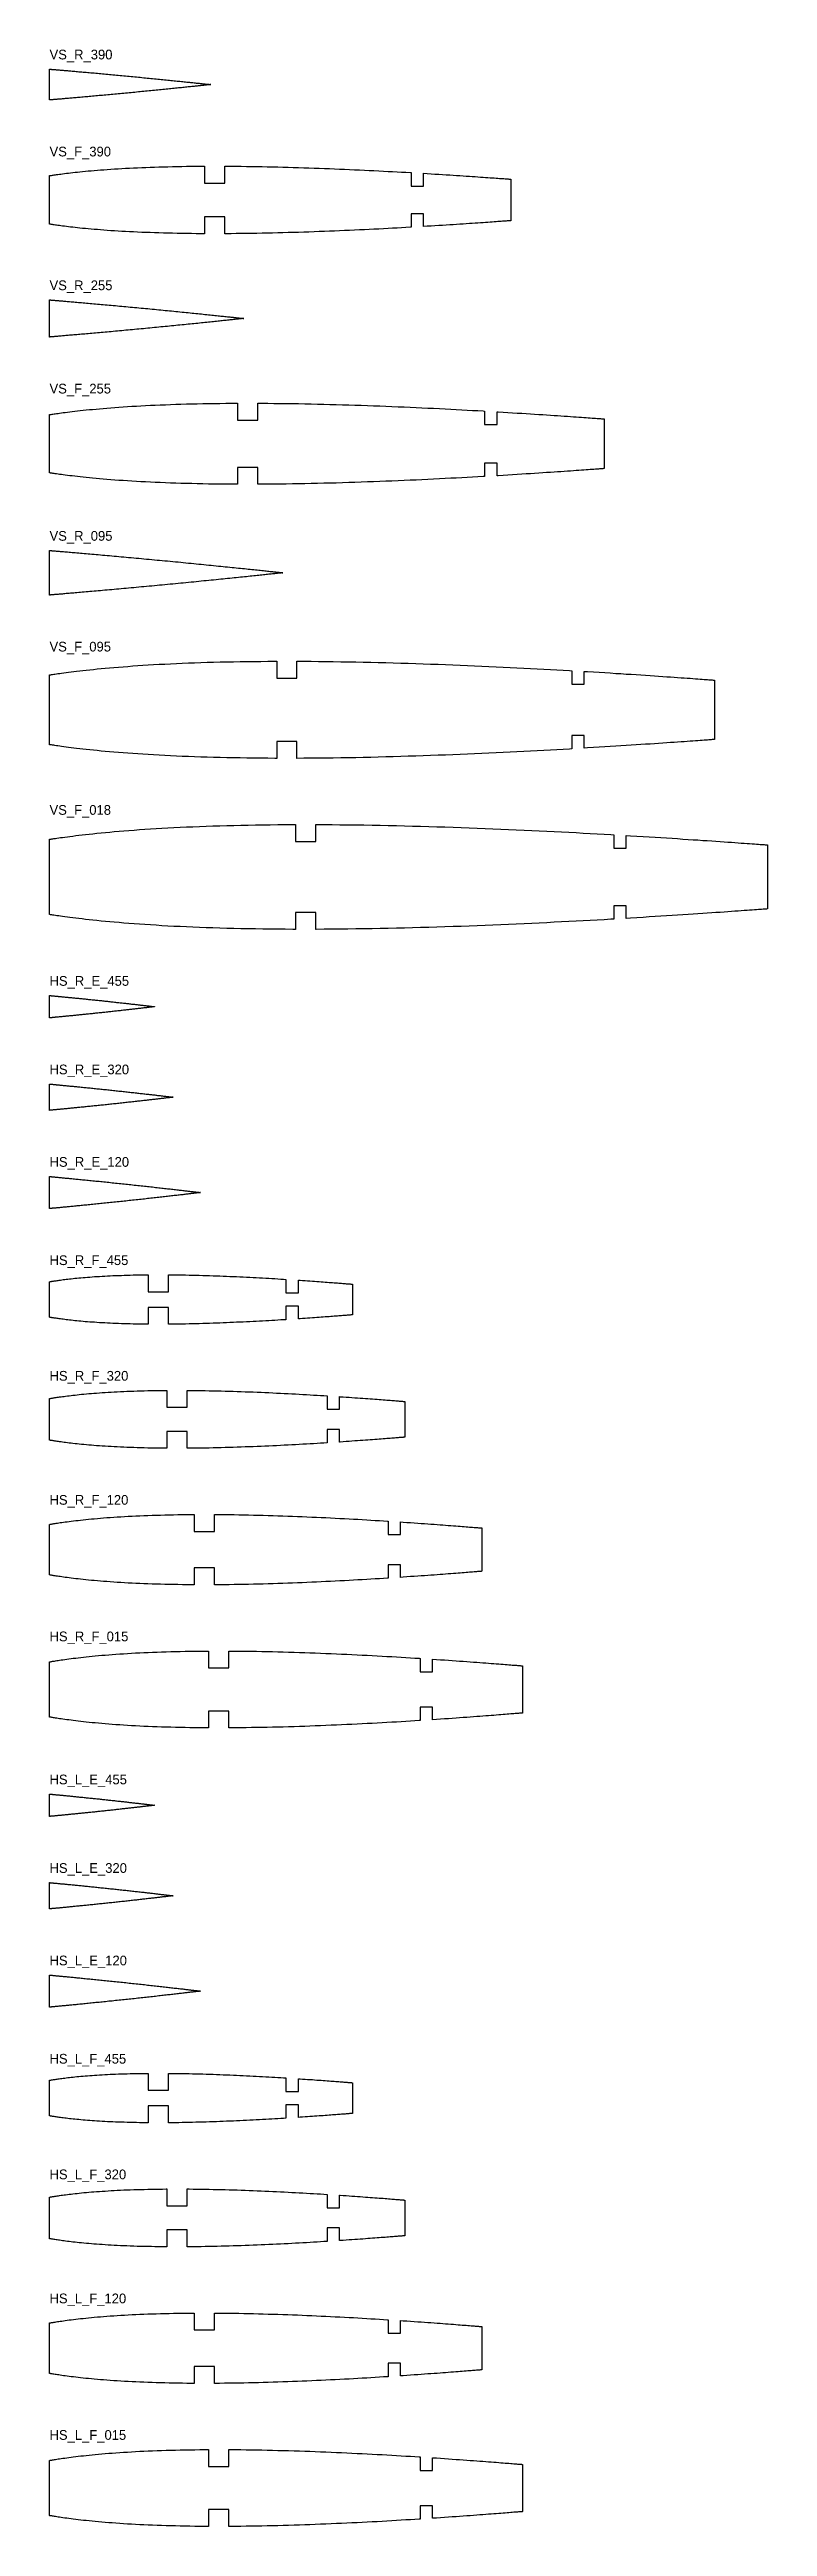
# Model space of a CAD drawing. Header units: millimetres. Extents: x 10 to 194, y 10 to 646.
import ezdxf

# ---------------------------------------------------------------- set-up
doc = ezdxf.new("R2010")
doc.units = ezdxf.units.MM
doc.layers.add('CUT', color=1, linetype='Continuous')
doc.layers.add('PART_ID_DO_NOT_CUT', color=5, linetype='Continuous')

msp = doc.modelspace()

# ---------------------------------------------------------------- texts
at = {"layer": 'PART_ID_DO_NOT_CUT'}
for s, p in [('VS_R_390', (10, 643.66)), ('VS_F_390', (10, 618.74)), ('VS_R_255', (10, 584.39)), ('VS_F_255', (10, 557.85)), ('VS_R_095', (10, 520.03)), ('VS_F_095', (10, 491.58)), ('VS_F_018', (10, 449.64)), ('HS_R_E_455', (10, 405.72)), ('HS_R_E_320', (10, 382.98)), ('HS_R_E_120', (10, 359.23)), ('HS_R_F_455', (10, 333.99)), ('HS_R_F_320', (10, 304.29)), ('HS_R_F_120', (10, 272.43)), ('HS_R_F_015', (10, 237.36)), ('HS_L_E_455', (10, 200.61)), ('HS_L_E_320', (10, 177.87)), ('HS_L_E_120', (10, 154.12)), ('HS_L_F_455', (10, 128.88)), ('HS_L_F_320', (10, 99.18)), ('HS_L_F_120', (10, 67.32)), ('HS_L_F_015', (10, 32.25))]:
    msp.add_text(s, height=2.5, dxfattribs=at).set_placement(p)

# ---------------------------------------------------------------- linework, layer by layer
at = {"layer": 'CUT'}
for points in [[(10, 641.16), (10.01, 641.16), (10.02, 641.16), (10.05, 641.15), (10.08, 641.15), (10.13, 641.15), (10.19, 641.14), (10.26, 641.14), (10.34, 641.13), (10.43, 641.12), (10.53, 641.11), (10.64, 641.1), (10.76, 641.09), (10.89, 641.08), (11.03, 641.07), (11.18, 641.06), (11.34, 641.05), (11.51, 641.03), (11.69, 641.02), (11.88, 641), (12.08, 640.98), (12.29, 640.97), (12.51, 640.95), (12.74, 640.93), (12.97, 640.91), (13.22, 640.89), (13.47, 640.86), (13.74, 640.84), (14.01, 640.82), (14.29, 640.79), (14.58, 640.77), (14.88, 640.74), (15.19, 640.72), (15.5, 640.69), (15.82, 640.66), (16.15, 640.63), (16.49, 640.6), (16.83, 640.58), (17.18, 640.54), (17.54, 640.51), (17.9, 640.48), (18.28, 640.45), (18.65, 640.42), (19.04, 640.38), (19.43, 640.35), (19.82, 640.31), (20.22, 640.28), (20.63, 640.24), (21.04, 640.2), (21.46, 640.17), (21.88, 640.13), (22.3, 640.09), (22.73, 640.05), (23.17, 640.01), (23.61, 639.97), (24.05, 639.93), (24.49, 639.89), (24.94, 639.85), (25.39, 639.81), (25.84, 639.77), (26.3, 639.72), (26.76, 639.68), (27.22, 639.64), (27.68, 639.59), (28.15, 639.55), (28.61, 639.51), (29.08, 639.46), (29.54, 639.42), (30.01, 639.38), (30.48, 639.33), (30.95, 639.29), (31.42, 639.24), (31.88, 639.2), (32.35, 639.15), (32.82, 639.11), (33.28, 639.06), (33.75, 639.02), (34.21, 638.97), (34.67, 638.93), (35.13, 638.88), (35.58, 638.84), (36.04, 638.79), (36.49, 638.75), (36.94, 638.7), (37.38, 638.66), (37.82, 638.62), (38.26, 638.57), (38.7, 638.53), (39.13, 638.49), (39.55, 638.44), (39.97, 638.4), (40.39, 638.36), (40.8, 638.32), (41.21, 638.28), (41.61, 638.23), (42, 638.19), (42.39, 638.15), (42.78, 638.11), (43.15, 638.08), (43.52, 638.04), (43.89, 638), (44.25, 637.96), (44.6, 637.93), (44.94, 637.89), (45.28, 637.85), (45.61, 637.82), (45.93, 637.79), (46.24, 637.75), (46.55, 637.72), (46.85, 637.69), (47.14, 637.66), (47.42, 637.63), (47.69, 637.6), (47.95, 637.57), (48.21, 637.54), (48.46, 637.52), (48.69, 637.49), (48.92, 637.47), (49.14, 637.45), (49.35, 637.42), (49.55, 637.4), (49.74, 637.38), (49.92, 637.36), (50.09, 637.34), (50.25, 637.33), (50.4, 637.31), (50.54, 637.29), (50.67, 637.28), (50.79, 637.27), (50.9, 637.26), (51, 637.24), (51.09, 637.23), (51.17, 637.23), (51.24, 637.22), (51.3, 637.21), (51.34, 637.21), (51.38, 637.2), (51.41, 637.2), (51.42, 637.2), (51.43, 637.2), (51.42, 637.2), (51.41, 637.2), (51.38, 637.19), (51.34, 637.19), (51.3, 637.18), (51.24, 637.18), (51.17, 637.17), (51.09, 637.16), (51, 637.15), (50.9, 637.14), (50.79, 637.13), (50.67, 637.12), (50.54, 637.1), (50.4, 637.09), (50.25, 637.07), (50.09, 637.05), (49.92, 637.03), (49.74, 637.01), (49.55, 636.99), (49.35, 636.97), (49.14, 636.95), (48.92, 636.93), (48.69, 636.9), (48.46, 636.88), (48.21, 636.85), (47.95, 636.82), (47.69, 636.8), (47.42, 636.77), (47.14, 636.74), (46.85, 636.71), (46.55, 636.67), (46.24, 636.64), (45.93, 636.61), (45.61, 636.58), (45.28, 636.54), (44.94, 636.51), (44.6, 636.47), (44.25, 636.43), (43.89, 636.4), (43.52, 636.36), (43.15, 636.32), (42.78, 636.28), (42.39, 636.24), (42, 636.2), (41.61, 636.16), (41.21, 636.12), (40.8, 636.08), (40.39, 636.04), (39.97, 636), (39.55, 635.95), (39.13, 635.91), (38.7, 635.87), (38.26, 635.82), (37.82, 635.78), (37.38, 635.74), (36.94, 635.69), (36.49, 635.65), (36.04, 635.6), (35.58, 635.56), (35.13, 635.51), (34.67, 635.47), (34.21, 635.42), (33.75, 635.38), (33.28, 635.33), (32.82, 635.29), (32.35, 635.24), (31.88, 635.2), (31.42, 635.15), (30.95, 635.11), (30.48, 635.06), (30.01, 635.02), (29.54, 634.98), (29.08, 634.93), (28.61, 634.89), (28.15, 634.84), (27.68, 634.8), (27.22, 634.76), (26.76, 634.71), (26.3, 634.67), (25.84, 634.63), (25.39, 634.59), (24.94, 634.55), (24.49, 634.51), (24.05, 634.46), (23.61, 634.42), (23.17, 634.38), (22.73, 634.35), (22.3, 634.31), (21.88, 634.27), (21.46, 634.23), (21.04, 634.19), (20.63, 634.16), (20.22, 634.12), (19.82, 634.08), (19.43, 634.05), (19.04, 634.01), (18.65, 633.98), (18.28, 633.95), (17.9, 633.91), (17.54, 633.88), (17.18, 633.85), (16.83, 633.82), (16.49, 633.79), (16.15, 633.76), (15.82, 633.73), (15.5, 633.7), (15.19, 633.68), (14.88, 633.65), (14.58, 633.63), (14.29, 633.6), (14.01, 633.58), (13.74, 633.55), (13.47, 633.53), (13.22, 633.51), (12.97, 633.49), (12.74, 633.47), (12.51, 633.45), (12.29, 633.43), (12.08, 633.41), (11.88, 633.4), (11.69, 633.38), (11.51, 633.36), (11.34, 633.35), (11.18, 633.34), (11.03, 633.32), (10.89, 633.31), (10.76, 633.3), (10.64, 633.29), (10.53, 633.28), (10.43, 633.27), (10.34, 633.27), (10.26, 633.26), (10.19, 633.25), (10.13, 633.25), (10.08, 633.24), (10.05, 633.24), (10.02, 633.24), (10.01, 633.24), (10, 633.24)], [(10.24, 613.83), (10.38, 613.85), (10.54, 613.88), (10.74, 613.91), (10.97, 613.94), (11.22, 613.98), (11.51, 614.02), (11.82, 614.07), (12.17, 614.11), (12.54, 614.16), (12.94, 614.22), (13.37, 614.28), (13.83, 614.33), (14.32, 614.4), (14.84, 614.46), (15.38, 614.52), (15.95, 614.59), (16.55, 614.66), (17.18, 614.72), (17.83, 614.79), (18.51, 614.86), (19.21, 614.93), (19.94, 615), (20.7, 615.06), (21.48, 615.13), (22.29, 615.2), (23.11, 615.27), (23.97, 615.33), (24.84, 615.39), (25.74, 615.46), (26.66, 615.52), (27.6, 615.58), (28.57, 615.63), (29.55, 615.69), (30.55, 615.74), (31.58, 615.79), (32.62, 615.84), (33.68, 615.89), (34.76, 615.93), (35.86, 615.97), (36.98, 616.01), (38.11, 616.04), (39.26, 616.08), (40.42, 616.11), (41.6, 616.13), (42.79, 616.16), (43.99, 616.18), (45.21, 616.2), (46.44, 616.21), (47.69, 616.22), (48.94, 616.23), (49.83, 616.24), (49.83, 611.89), (55.03, 611.89), (55.03, 616.24), (55.35, 616.24), (56.65, 616.23), (57.97, 616.22), (59.28, 616.2), (60.61, 616.19), (61.94, 616.17), (63.27, 616.15), (64.6, 616.12), (65.94, 616.09), (67.28, 616.07), (68.62, 616.03), (69.96, 616), (71.3, 615.96), (72.63, 615.93), (73.97, 615.89), (75.31, 615.84), (76.64, 615.8), (77.96, 615.75), (79.29, 615.71), (80.61, 615.66), (81.92, 615.61), (83.22, 615.55), (84.52, 615.5), (85.81, 615.45), (87.1, 615.39), (88.37, 615.33), (89.63, 615.27), (90.89, 615.22), (92.13, 615.16), (93.36, 615.09), (94.58, 615.03), (95.78, 614.97), (96.97, 614.91), (98.15, 614.85), (99.31, 614.78), (100.46, 614.72), (101.59, 614.66), (102.71, 614.59), (102.9, 614.58), (102.9, 611.14), (106.1, 611.14), (106.1, 614.4), (106.99, 614.34), (108.02, 614.28), (109.02, 614.22), (110.01, 614.16), (110.97, 614.1), (111.91, 614.04), (112.83, 613.98), (113.73, 613.92), (114.61, 613.87), (115.46, 613.81), (116.29, 613.75), (117.09, 613.7), (117.87, 613.65), (118.63, 613.6), (119.36, 613.55), (120.06, 613.5), (120.74, 613.45), (121.39, 613.41), (122.02, 613.36), (122.62, 613.32), (123.19, 613.28), (123.73, 613.24), (124.25, 613.21), (124.74, 613.17), (125.2, 613.14), (125.63, 613.11), (126.03, 613.08), (126.4, 613.05), (126.75, 613.03), (127.06, 613), (127.35, 612.98), (127.6, 612.96), (127.83, 612.95), (128.03, 612.93), (128.19, 612.92), (128.33, 612.91), (128.44, 612.9), (128.51, 612.9), (128.56, 612.89), (128.57, 612.89), (128.57, 602.23), (128.56, 602.23), (128.51, 602.23), (128.44, 602.22), (128.33, 602.22), (128.19, 602.21), (128.03, 602.19), (127.83, 602.18), (127.6, 602.16), (127.35, 602.14), (127.06, 602.12), (126.75, 602.1), (126.4, 602.08), (126.03, 602.05), (125.63, 602.02), (125.2, 601.99), (124.74, 601.96), (124.25, 601.92), (123.73, 601.88), (123.19, 601.85), (122.62, 601.81), (122.02, 601.76), (121.39, 601.72), (120.74, 601.67), (120.06, 601.63), (119.36, 601.58), (118.63, 601.53), (117.87, 601.48), (117.09, 601.43), (116.29, 601.37), (115.46, 601.32), (114.61, 601.26), (113.73, 601.21), (112.83, 601.15), (111.91, 601.09), (110.97, 601.03), (110.01, 600.97), (109.02, 600.91), (108.02, 600.85), (106.99, 600.79), (106.1, 600.73), (106.1, 603.99), (102.9, 603.99), (102.9, 600.54), (102.71, 600.53), (101.59, 600.47), (100.46, 600.41), (99.31, 600.34), (98.15, 600.28), (96.97, 600.22), (95.78, 600.16), (94.58, 600.09), (93.36, 600.03), (92.13, 599.97), (90.89, 599.91), (89.63, 599.85), (88.37, 599.8), (87.1, 599.74), (85.81, 599.68), (84.52, 599.63), (83.22, 599.57), (81.92, 599.52), (80.61, 599.47), (79.29, 599.42), (77.96, 599.37), (76.64, 599.33), (75.31, 599.28), (73.97, 599.24), (72.63, 599.2), (71.3, 599.16), (69.96, 599.13), (68.62, 599.09), (67.28, 599.06), (65.94, 599.03), (64.6, 599.01), (63.27, 598.98), (61.94, 598.96), (60.61, 598.94), (59.28, 598.92), (57.97, 598.91), (56.65, 598.9), (55.35, 598.89), (55.03, 598.89), (55.03, 603.23), (49.83, 603.23), (49.83, 598.89), (48.94, 598.89), (47.69, 598.9), (46.44, 598.92), (45.21, 598.93), (43.99, 598.95), (42.79, 598.97), (41.6, 599), (40.42, 599.02), (39.26, 599.05), (38.11, 599.08), (36.98, 599.12), (35.86, 599.16), (34.76, 599.2), (33.68, 599.24), (32.62, 599.29), (31.58, 599.34), (30.55, 599.39), (29.55, 599.44), (28.57, 599.5), (27.6, 599.55), (26.66, 599.61), (25.74, 599.67), (24.84, 599.73), (23.97, 599.8), (23.11, 599.86), (22.29, 599.93), (21.48, 600), (20.7, 600.06), (19.94, 600.13), (19.21, 600.2), (18.51, 600.27), (17.83, 600.34), (17.18, 600.41), (16.55, 600.47), (15.95, 600.54), (15.38, 600.61), (14.84, 600.67), (14.32, 600.73), (13.83, 600.79), (13.37, 600.85), (12.94, 600.91), (12.54, 600.96), (12.17, 601.01), (11.82, 601.06), (11.51, 601.11), (11.22, 601.15), (10.97, 601.19), (10.74, 601.22), (10.54, 601.25), (10.38, 601.28), (10.24, 601.3), (10.14, 601.31), (10.06, 601.32), (10.02, 601.33), (10, 601.33), (10, 613.79), (10.02, 613.8), (10.06, 613.8), (10.14, 613.82)], [(10, 581.89), (10.01, 581.89), (10.03, 581.89), (10.06, 581.89), (10.1, 581.88), (10.16, 581.88), (10.23, 581.87), (10.31, 581.86), (10.41, 581.86), (10.51, 581.85), (10.63, 581.84), (10.77, 581.83), (10.91, 581.81), (11.07, 581.8), (11.24, 581.79), (11.42, 581.77), (11.61, 581.76), (11.82, 581.74), (12.04, 581.72), (12.27, 581.7), (12.51, 581.68), (12.76, 581.66), (13.02, 581.64), (13.3, 581.61), (13.58, 581.59), (13.88, 581.56), (14.19, 581.54), (14.5, 581.51), (14.83, 581.48), (15.17, 581.45), (15.52, 581.42), (15.88, 581.39), (16.25, 581.36), (16.63, 581.33), (17.01, 581.29), (17.41, 581.26), (17.82, 581.22), (18.23, 581.19), (18.65, 581.15), (19.08, 581.11), (19.52, 581.08), (19.97, 581.04), (20.42, 581), (20.89, 580.96), (21.36, 580.91), (21.83, 580.87), (22.32, 580.83), (22.81, 580.79), (23.3, 580.74), (23.8, 580.7), (24.31, 580.65), (24.82, 580.6), (25.34, 580.56), (25.86, 580.51), (26.39, 580.46), (26.92, 580.41), (27.46, 580.36), (28, 580.31), (28.54, 580.26), (29.09, 580.21), (29.64, 580.16), (30.19, 580.11), (30.75, 580.06), (31.3, 580.01), (31.86, 579.96), (32.42, 579.9), (32.98, 579.85), (33.55, 579.8), (34.11, 579.74), (34.68, 579.69), (35.24, 579.64), (35.8, 579.58), (36.37, 579.53), (36.93, 579.48), (37.49, 579.42), (38.05, 579.37), (38.61, 579.31), (39.17, 579.26), (39.72, 579.2), (40.27, 579.15), (40.82, 579.1), (41.37, 579.04), (41.91, 578.99), (42.45, 578.94), (42.99, 578.88), (43.52, 578.83), (44.05, 578.78), (44.57, 578.72), (45.09, 578.67), (45.6, 578.62), (46.11, 578.57), (46.61, 578.52), (47.11, 578.47), (47.6, 578.42), (48.08, 578.37), (48.56, 578.32), (49.03, 578.27), (49.49, 578.23), (49.94, 578.18), (50.39, 578.13), (50.83, 578.09), (51.26, 578.04), (51.68, 578), (52.1, 577.96), (52.5, 577.91), (52.9, 577.87), (53.29, 577.83), (53.67, 577.79), (54.04, 577.75), (54.39, 577.71), (54.74, 577.68), (55.08, 577.64), (55.41, 577.61), (55.73, 577.57), (56.04, 577.54), (56.33, 577.51), (56.62, 577.48), (56.89, 577.45), (57.16, 577.42), (57.41, 577.39), (57.65, 577.37), (57.88, 577.34), (58.09, 577.32), (58.3, 577.3), (58.49, 577.28), (58.68, 577.26), (58.84, 577.24), (59, 577.22), (59.15, 577.2), (59.28, 577.19), (59.4, 577.18), (59.51, 577.17), (59.6, 577.16), (59.69, 577.15), (59.76, 577.14), (59.81, 577.13), (59.86, 577.13), (59.89, 577.12), (59.91, 577.12), (59.91, 577.12), (59.91, 577.12), (59.89, 577.12), (59.86, 577.12), (59.81, 577.11), (59.76, 577.1), (59.69, 577.1), (59.6, 577.09), (59.51, 577.08), (59.4, 577.07), (59.28, 577.05), (59.15, 577.04), (59, 577.02), (58.84, 577.01), (58.68, 576.99), (58.49, 576.97), (58.3, 576.95), (58.09, 576.92), (57.88, 576.9), (57.65, 576.88), (57.41, 576.85), (57.16, 576.82), (56.89, 576.79), (56.62, 576.77), (56.33, 576.73), (56.04, 576.7), (55.73, 576.67), (55.41, 576.64), (55.08, 576.6), (54.74, 576.57), (54.39, 576.53), (54.04, 576.49), (53.67, 576.45), (53.29, 576.41), (52.9, 576.37), (52.5, 576.33), (52.1, 576.29), (51.68, 576.24), (51.26, 576.2), (50.83, 576.16), (50.39, 576.11), (49.94, 576.06), (49.49, 576.02), (49.03, 575.97), (48.56, 575.92), (48.08, 575.87), (47.6, 575.82), (47.11, 575.77), (46.61, 575.72), (46.11, 575.67), (45.6, 575.62), (45.09, 575.57), (44.57, 575.52), (44.05, 575.47), (43.52, 575.41), (42.99, 575.36), (42.45, 575.31), (41.91, 575.25), (41.37, 575.2), (40.82, 575.15), (40.27, 575.09), (39.72, 575.04), (39.17, 574.98), (38.61, 574.93), (38.05, 574.88), (37.49, 574.82), (36.93, 574.77), (36.37, 574.71), (35.8, 574.66), (35.24, 574.61), (34.68, 574.55), (34.11, 574.5), (33.55, 574.44), (32.98, 574.39), (32.42, 574.34), (31.86, 574.29), (31.3, 574.23), (30.75, 574.18), (30.19, 574.13), (29.64, 574.08), (29.09, 574.03), (28.54, 573.98), (28, 573.93), (27.46, 573.88), (26.92, 573.83), (26.39, 573.78), (25.86, 573.73), (25.34, 573.69), (24.82, 573.64), (24.31, 573.59), (23.8, 573.55), (23.3, 573.5), (22.81, 573.46), (22.32, 573.41), (21.83, 573.37), (21.36, 573.33), (20.89, 573.29), (20.42, 573.25), (19.97, 573.21), (19.52, 573.17), (19.08, 573.13), (18.65, 573.09), (18.23, 573.05), (17.82, 573.02), (17.41, 572.98), (17.01, 572.95), (16.63, 572.91), (16.25, 572.88), (15.88, 572.85), (15.52, 572.82), (15.17, 572.79), (14.83, 572.76), (14.5, 572.73), (14.19, 572.71), (13.88, 572.68), (13.58, 572.65), (13.3, 572.63), (13.02, 572.61), (12.76, 572.58), (12.51, 572.56), (12.27, 572.54), (12.04, 572.52), (11.82, 572.51), (11.61, 572.49), (11.42, 572.47), (11.24, 572.46), (11.07, 572.44), (10.91, 572.43), (10.77, 572.42), (10.63, 572.41), (10.51, 572.4), (10.41, 572.39), (10.31, 572.38), (10.23, 572.37), (10.16, 572.37), (10.1, 572.36), (10.06, 572.36), (10.03, 572.35), (10.01, 572.35), (10, 572.35)], [(10.29, 552.46), (10.45, 552.49), (10.65, 552.52), (10.89, 552.55), (11.16, 552.59), (11.47, 552.64), (11.81, 552.69), (12.19, 552.74), (12.6, 552.8), (13.05, 552.86), (13.54, 552.93), (14.06, 553), (14.61, 553.07), (15.19, 553.14), (15.81, 553.22), (16.47, 553.29), (17.16, 553.37), (17.88, 553.45), (18.63, 553.53), (19.41, 553.62), (20.23, 553.7), (21.07, 553.78), (21.95, 553.86), (22.86, 553.94), (23.8, 554.03), (24.76, 554.11), (25.76, 554.19), (26.78, 554.26), (27.83, 554.34), (28.91, 554.41), (30.02, 554.49), (31.15, 554.56), (32.31, 554.63), (33.49, 554.69), (34.7, 554.76), (35.93, 554.82), (37.18, 554.87), (38.46, 554.93), (39.76, 554.98), (41.08, 555.03), (42.42, 555.08), (43.78, 555.12), (45.16, 555.16), (46.56, 555.19), (47.97, 555.23), (49.4, 555.25), (50.85, 555.28), (52.31, 555.3), (53.79, 555.32), (55.29, 555.33), (56.79, 555.35), (58.31, 555.35), (58.31, 555.35), (58.31, 551.01), (63.51, 551.01), (63.51, 555.35), (64.49, 555.35), (66.06, 555.34), (67.64, 555.32), (69.22, 555.31), (70.81, 555.29), (72.41, 555.26), (74.01, 555.24), (75.61, 555.21), (77.22, 555.18), (78.83, 555.14), (80.44, 555.1), (82.05, 555.06), (83.66, 555.02), (85.27, 554.97), (86.87, 554.93), (88.48, 554.87), (90.08, 554.82), (91.67, 554.77), (93.26, 554.71), (94.85, 554.65), (96.42, 554.59), (97.99, 554.53), (99.55, 554.46), (101.1, 554.39), (102.64, 554.33), (104.17, 554.26), (105.69, 554.19), (107.2, 554.12), (108.69, 554.04), (110.17, 553.97), (111.63, 553.9), (113.08, 553.82), (114.52, 553.75), (115.93, 553.67), (117.33, 553.6), (118.71, 553.52), (120.07, 553.45), (121.41, 553.37), (121.8, 553.35), (121.8, 549.9), (125, 549.9), (125, 553.16), (125.3, 553.14), (126.56, 553.07), (127.79, 552.99), (128.99, 552.92), (130.18, 552.84), (131.33, 552.77), (132.47, 552.7), (133.57, 552.63), (134.65, 552.56), (135.7, 552.49), (136.73, 552.42), (137.72, 552.36), (138.69, 552.29), (139.63, 552.23), (140.53, 552.17), (141.41, 552.11), (142.26, 552.05), (143.07, 552), (143.86, 551.94), (144.61, 551.89), (145.33, 551.84), (146.02, 551.79), (146.67, 551.74), (147.29, 551.7), (147.88, 551.66), (148.43, 551.62), (148.95, 551.58), (149.43, 551.55), (149.88, 551.51), (150.3, 551.48), (150.67, 551.46), (151.02, 551.43), (151.32, 551.41), (151.6, 551.39), (151.83, 551.37), (152.03, 551.36), (152.19, 551.34), (152.32, 551.33), (152.41, 551.33), (152.47, 551.32), (152.49, 551.32), (152.49, 538.56), (152.47, 538.56), (152.41, 538.56), (152.32, 538.55), (152.19, 538.54), (152.03, 538.53), (151.83, 538.51), (151.6, 538.5), (151.32, 538.48), (151.02, 538.45), (150.67, 538.43), (150.3, 538.4), (149.88, 538.37), (149.43, 538.34), (148.95, 538.3), (148.43, 538.27), (147.88, 538.23), (147.29, 538.18), (146.67, 538.14), (146.02, 538.09), (145.33, 538.05), (144.61, 537.99), (143.86, 537.94), (143.07, 537.89), (142.26, 537.83), (141.41, 537.77), (140.53, 537.71), (139.63, 537.65), (138.69, 537.59), (137.72, 537.53), (136.73, 537.46), (135.7, 537.39), (134.65, 537.32), (133.57, 537.25), (132.47, 537.18), (131.33, 537.11), (130.18, 537.04), (128.99, 536.97), (127.79, 536.89), (126.56, 536.82), (125.3, 536.74), (125, 536.72), (125, 539.98), (121.8, 539.98), (121.8, 536.54), (121.41, 536.51), (120.07, 536.44), (118.71, 536.36), (117.33, 536.29), (115.93, 536.21), (114.52, 536.13), (113.08, 536.06), (111.63, 535.99), (110.17, 535.91), (108.69, 535.84), (107.2, 535.77), (105.69, 535.7), (104.17, 535.63), (102.64, 535.56), (101.1, 535.49), (99.55, 535.42), (97.99, 535.36), (96.42, 535.3), (94.85, 535.23), (93.26, 535.17), (91.67, 535.12), (90.08, 535.06), (88.48, 535.01), (86.87, 534.96), (85.27, 534.91), (83.66, 534.86), (82.05, 534.82), (80.44, 534.78), (78.83, 534.74), (77.22, 534.71), (75.61, 534.67), (74.01, 534.64), (72.41, 534.62), (70.81, 534.6), (69.22, 534.58), (67.64, 534.56), (66.06, 534.55), (64.49, 534.54), (63.51, 534.53), (63.51, 538.88), (58.31, 538.88), (58.31, 534.53), (58.31, 534.53), (56.79, 534.54), (55.29, 534.55), (53.79, 534.56), (52.31, 534.58), (50.85, 534.6), (49.4, 534.63), (47.97, 534.66), (46.56, 534.69), (45.16, 534.73), (43.78, 534.77), (42.42, 534.81), (41.08, 534.85), (39.76, 534.9), (38.46, 534.95), (37.18, 535.01), (35.93, 535.07), (34.7, 535.13), (33.49, 535.19), (32.31, 535.26), (31.15, 535.33), (30.02, 535.4), (28.91, 535.47), (27.83, 535.54), (26.78, 535.62), (25.76, 535.7), (24.76, 535.78), (23.8, 535.86), (22.86, 535.94), (21.95, 536.02), (21.07, 536.1), (20.23, 536.19), (19.41, 536.27), (18.63, 536.35), (17.88, 536.43), (17.16, 536.51), (16.47, 536.59), (15.81, 536.67), (15.19, 536.74), (14.61, 536.82), (14.06, 536.89), (13.54, 536.96), (13.05, 537.02), (12.6, 537.08), (12.19, 537.14), (11.81, 537.19), (11.47, 537.24), (11.16, 537.29), (10.89, 537.33), (10.65, 537.36), (10.45, 537.4), (10.29, 537.42), (10.16, 537.44), (10.07, 537.45), (10.02, 537.46), (10, 537.47), (10, 552.42), (10.02, 552.42), (10.07, 552.43), (10.16, 552.44)], [(10, 517.53), (10.01, 517.53), (10.03, 517.53), (10.07, 517.53), (10.12, 517.52), (10.19, 517.51), (10.28, 517.51), (10.37, 517.5), (10.49, 517.49), (10.62, 517.48), (10.76, 517.47), (10.92, 517.45), (11.1, 517.44), (11.29, 517.42), (11.49, 517.41), (11.71, 517.39), (11.94, 517.37), (12.19, 517.35), (12.45, 517.33), (12.72, 517.3), (13.01, 517.28), (13.31, 517.25), (13.63, 517.23), (13.96, 517.2), (14.3, 517.17), (14.66, 517.14), (15.03, 517.11), (15.41, 517.07), (15.81, 517.04), (16.21, 517.01), (16.63, 516.97), (17.06, 516.93), (17.51, 516.9), (17.96, 516.86), (18.43, 516.82), (18.9, 516.77), (19.39, 516.73), (19.89, 516.69), (20.4, 516.64), (20.91, 516.6), (21.44, 516.55), (21.98, 516.51), (22.53, 516.46), (23.08, 516.41), (23.64, 516.36), (24.22, 516.31), (24.8, 516.26), (25.39, 516.2), (25.98, 516.15), (26.58, 516.1), (27.19, 516.04), (27.81, 515.99), (28.43, 515.93), (29.06, 515.87), (29.69, 515.82), (30.33, 515.76), (30.98, 515.7), (31.63, 515.64), (32.28, 515.58), (32.94, 515.52), (33.6, 515.46), (34.26, 515.4), (34.93, 515.33), (35.6, 515.27), (36.27, 515.21), (36.94, 515.15), (37.62, 515.08), (38.29, 515.02), (38.97, 514.95), (39.65, 514.89), (40.32, 514.83), (41, 514.76), (41.68, 514.7), (42.36, 514.63), (43.03, 514.57), (43.7, 514.5), (44.38, 514.44), (45.04, 514.37), (45.71, 514.31), (46.37, 514.24), (47.04, 514.18), (47.69, 514.11), (48.34, 514.05), (48.99, 513.98), (49.64, 513.92), (50.28, 513.86), (50.91, 513.79), (51.54, 513.73), (52.16, 513.67), (52.78, 513.61), (53.39, 513.54), (53.99, 513.48), (54.59, 513.42), (55.17, 513.36), (55.75, 513.3), (56.33, 513.25), (56.89, 513.19), (57.45, 513.13), (57.99, 513.07), (58.53, 513.02), (59.06, 512.96), (59.58, 512.91), (60.08, 512.86), (60.58, 512.81), (61.07, 512.75), (61.55, 512.7), (62.01, 512.66), (62.46, 512.61), (62.91, 512.56), (63.34, 512.52), (63.76, 512.47), (64.16, 512.43), (64.56, 512.39), (64.94, 512.35), (65.31, 512.31), (65.67, 512.27), (66.01, 512.23), (66.34, 512.2), (66.66, 512.16), (66.96, 512.13), (67.25, 512.1), (67.52, 512.07), (67.79, 512.04), (68.03, 512.01), (68.26, 511.99), (68.48, 511.97), (68.69, 511.94), (68.88, 511.92), (69.05, 511.9), (69.21, 511.89), (69.35, 511.87), (69.48, 511.86), (69.6, 511.84), (69.7, 511.83), (69.78, 511.82), (69.85, 511.82), (69.9, 511.81), (69.94, 511.81), (69.96, 511.8), (69.97, 511.8), (69.96, 511.8), (69.94, 511.8), (69.9, 511.8), (69.85, 511.79), (69.78, 511.78), (69.7, 511.77), (69.6, 511.76), (69.48, 511.75), (69.35, 511.74), (69.21, 511.72), (69.05, 511.7), (68.88, 511.68), (68.69, 511.66), (68.48, 511.64), (68.26, 511.62), (68.03, 511.59), (67.79, 511.57), (67.52, 511.54), (67.25, 511.51), (66.96, 511.48), (66.66, 511.45), (66.34, 511.41), (66.01, 511.38), (65.67, 511.34), (65.31, 511.3), (64.94, 511.26), (64.56, 511.22), (64.16, 511.18), (63.76, 511.14), (63.34, 511.09), (62.91, 511.05), (62.46, 511), (62.01, 510.95), (61.55, 510.9), (61.07, 510.85), (60.58, 510.8), (60.08, 510.75), (59.58, 510.7), (59.06, 510.64), (58.53, 510.59), (57.99, 510.53), (57.45, 510.48), (56.89, 510.42), (56.33, 510.36), (55.75, 510.3), (55.17, 510.24), (54.59, 510.18), (53.99, 510.12), (53.39, 510.06), (52.78, 510), (52.16, 509.94), (51.54, 509.88), (50.91, 509.81), (50.28, 509.75), (49.64, 509.69), (48.99, 509.62), (48.34, 509.56), (47.69, 509.5), (47.04, 509.43), (46.37, 509.37), (45.71, 509.3), (45.04, 509.24), (44.38, 509.17), (43.7, 509.11), (43.03, 509.04), (42.36, 508.98), (41.68, 508.91), (41, 508.85), (40.32, 508.78), (39.65, 508.72), (38.97, 508.65), (38.29, 508.59), (37.62, 508.52), (36.94, 508.46), (36.27, 508.4), (35.6, 508.34), (34.93, 508.27), (34.26, 508.21), (33.6, 508.15), (32.94, 508.09), (32.28, 508.03), (31.63, 507.97), (30.98, 507.91), (30.33, 507.85), (29.69, 507.79), (29.06, 507.73), (28.43, 507.68), (27.81, 507.62), (27.19, 507.57), (26.58, 507.51), (25.98, 507.46), (25.39, 507.4), (24.8, 507.35), (24.22, 507.3), (23.64, 507.25), (23.08, 507.2), (22.53, 507.15), (21.98, 507.1), (21.44, 507.05), (20.91, 507.01), (20.4, 506.96), (19.89, 506.92), (19.39, 506.88), (18.9, 506.83), (18.43, 506.79), (17.96, 506.75), (17.51, 506.71), (17.06, 506.67), (16.63, 506.64), (16.21, 506.6), (15.81, 506.57), (15.41, 506.53), (15.03, 506.5), (14.66, 506.47), (14.3, 506.44), (13.96, 506.41), (13.63, 506.38), (13.31, 506.35), (13.01, 506.33), (12.72, 506.3), (12.45, 506.28), (12.19, 506.26), (11.94, 506.24), (11.71, 506.22), (11.49, 506.2), (11.29, 506.18), (11.1, 506.17), (10.92, 506.15), (10.76, 506.14), (10.62, 506.13), (10.49, 506.12), (10.37, 506.11), (10.28, 506.1), (10.19, 506.09), (10.12, 506.09), (10.07, 506.08), (10.03, 506.08), (10.01, 506.08), (10, 506.08)], [(10.35, 485.61), (10.54, 485.64), (10.78, 485.68), (11.07, 485.72), (11.39, 485.77), (11.76, 485.83), (12.17, 485.89), (12.63, 485.95), (13.12, 486.02), (13.66, 486.09), (14.24, 486.17), (14.86, 486.25), (15.52, 486.34), (16.23, 486.43), (16.97, 486.52), (17.76, 486.61), (18.58, 486.7), (19.44, 486.8), (20.34, 486.9), (21.28, 487), (22.26, 487.09), (23.28, 487.19), (24.33, 487.29), (25.42, 487.39), (26.54, 487.49), (27.7, 487.58), (28.89, 487.68), (30.12, 487.77), (31.38, 487.86), (32.68, 487.95), (34, 488.04), (35.36, 488.12), (36.75, 488.21), (38.17, 488.29), (39.61, 488.36), (41.09, 488.43), (42.59, 488.5), (44.12, 488.57), (45.68, 488.63), (47.26, 488.69), (48.87, 488.75), (50.5, 488.8), (52.15, 488.84), (53.83, 488.89), (55.52, 488.92), (57.24, 488.96), (58.98, 488.99), (60.73, 489.01), (62.5, 489.04), (64.29, 489.05), (66.1, 489.07), (67.92, 489.08), (68.37, 489.08), (68.37, 484.73), (73.57, 484.73), (73.57, 489.08), (75.33, 489.07), (77.22, 489.06), (79.11, 489.04), (81, 489.02), (82.91, 489), (84.82, 488.97), (86.74, 488.94), (88.66, 488.9), (90.59, 488.86), (92.52, 488.82), (94.45, 488.77), (96.38, 488.73), (98.31, 488.67), (100.24, 488.62), (102.16, 488.56), (104.09, 488.5), (106, 488.44), (107.92, 488.37), (109.82, 488.3), (111.72, 488.23), (113.61, 488.15), (115.49, 488.08), (117.37, 488), (119.23, 487.92), (121.07, 487.84), (122.91, 487.76), (124.73, 487.67), (126.53, 487.59), (128.32, 487.5), (130.1, 487.41), (131.85, 487.33), (133.59, 487.24), (135.31, 487.15), (137, 487.06), (138.68, 486.96), (140.33, 486.87), (141.96, 486.78), (143.57, 486.69), (144.2, 486.65), (144.2, 483.21), (147.4, 483.21), (147.4, 486.47), (148.24, 486.42), (149.74, 486.33), (151.22, 486.24), (152.66, 486.15), (154.08, 486.06), (155.47, 485.97), (156.83, 485.89), (158.15, 485.8), (159.45, 485.72), (160.71, 485.64), (161.94, 485.56), (163.13, 485.48), (164.29, 485.4), (165.41, 485.32), (166.5, 485.25), (167.55, 485.18), (168.57, 485.11), (169.55, 485.04), (170.49, 484.98), (171.39, 484.91), (172.25, 484.85), (173.07, 484.8), (173.86, 484.74), (174.6, 484.69), (175.3, 484.64), (175.97, 484.59), (176.59, 484.54), (177.17, 484.5), (177.71, 484.46), (178.2, 484.43), (178.66, 484.39), (179.07, 484.36), (179.44, 484.34), (179.76, 484.31), (180.04, 484.29), (180.28, 484.27), (180.48, 484.26), (180.63, 484.25), (180.74, 484.24), (180.81, 484.24), (180.83, 484.23), (180.83, 468.98), (180.81, 468.98), (180.74, 468.97), (180.63, 468.97), (180.48, 468.96), (180.28, 468.94), (180.04, 468.92), (179.76, 468.9), (179.44, 468.88), (179.07, 468.85), (178.66, 468.82), (178.2, 468.79), (177.71, 468.75), (177.17, 468.71), (176.59, 468.67), (175.97, 468.63), (175.3, 468.58), (174.6, 468.53), (173.86, 468.48), (173.07, 468.42), (172.25, 468.36), (171.39, 468.3), (170.49, 468.24), (169.55, 468.17), (168.57, 468.11), (167.55, 468.04), (166.5, 467.96), (165.41, 467.89), (164.29, 467.82), (163.13, 467.74), (161.94, 467.66), (160.71, 467.58), (159.45, 467.5), (158.15, 467.41), (156.83, 467.33), (155.47, 467.24), (154.08, 467.15), (152.66, 467.07), (151.22, 466.98), (149.74, 466.89), (148.24, 466.8), (147.4, 466.75), (147.4, 470), (144.2, 470), (144.2, 466.56), (143.57, 466.52), (141.96, 466.43), (140.33, 466.34), (138.68, 466.25), (137, 466.16), (135.31, 466.07), (133.59, 465.98), (131.85, 465.89), (130.1, 465.8), (128.32, 465.71), (126.53, 465.63), (124.73, 465.54), (122.91, 465.46), (121.07, 465.37), (119.23, 465.29), (117.37, 465.21), (115.49, 465.14), (113.61, 465.06), (111.72, 464.99), (109.82, 464.92), (107.92, 464.85), (106, 464.78), (104.09, 464.72), (102.16, 464.66), (100.24, 464.6), (98.31, 464.54), (96.38, 464.49), (94.45, 464.44), (92.52, 464.39), (90.59, 464.35), (88.66, 464.31), (86.74, 464.28), (84.82, 464.25), (82.91, 464.22), (81, 464.2), (79.11, 464.18), (77.22, 464.16), (75.33, 464.15), (73.57, 464.14), (73.57, 468.48), (68.37, 468.48), (68.37, 464.14), (67.92, 464.14), (66.1, 464.15), (64.29, 464.16), (62.5, 464.18), (60.73, 464.2), (58.98, 464.23), (57.24, 464.26), (55.52, 464.29), (53.83, 464.33), (52.15, 464.37), (50.5, 464.42), (48.87, 464.47), (47.26, 464.52), (45.68, 464.58), (44.12, 464.65), (42.59, 464.71), (41.09, 464.78), (39.61, 464.85), (38.17, 464.93), (36.75, 465.01), (35.36, 465.09), (34, 465.18), (32.68, 465.26), (31.38, 465.35), (30.12, 465.44), (28.89, 465.54), (27.7, 465.63), (26.54, 465.73), (25.42, 465.83), (24.33, 465.92), (23.28, 466.02), (22.26, 466.12), (21.28, 466.22), (20.34, 466.32), (19.44, 466.41), (18.58, 466.51), (17.76, 466.61), (16.97, 466.7), (16.23, 466.79), (15.52, 466.88), (14.86, 466.96), (14.24, 467.04), (13.66, 467.12), (13.12, 467.19), (12.63, 467.26), (12.17, 467.33), (11.76, 467.39), (11.39, 467.44), (11.07, 467.49), (10.78, 467.53), (10.54, 467.57), (10.35, 467.6), (10.2, 467.62), (10.09, 467.64), (10.02, 467.65), (10, 467.65), (10, 485.56), (10.02, 485.56), (10.09, 485.57), (10.2, 485.59)], [(10.38, 443.4), (10.59, 443.43), (10.85, 443.47), (11.15, 443.52), (11.5, 443.57), (11.9, 443.63), (12.35, 443.7), (12.84, 443.77), (13.37, 443.84), (13.95, 443.92), (14.58, 444), (15.25, 444.09), (15.97, 444.18), (16.72, 444.28), (17.53, 444.38), (18.37, 444.48), (19.26, 444.58), (20.2, 444.68), (21.17, 444.79), (22.18, 444.89), (23.24, 445), (24.34, 445.11), (25.47, 445.21), (26.65, 445.32), (27.86, 445.42), (29.11, 445.53), (30.4, 445.63), (31.73, 445.73), (33.09, 445.83), (34.49, 445.93), (35.92, 446.02), (37.38, 446.11), (38.88, 446.2), (40.41, 446.29), (41.98, 446.37), (43.57, 446.45), (45.19, 446.52), (46.85, 446.59), (48.53, 446.66), (50.24, 446.72), (51.97, 446.78), (53.73, 446.84), (55.52, 446.89), (57.33, 446.93), (59.16, 446.97), (61.01, 447.01), (62.89, 447.04), (64.78, 447.07), (66.7, 447.1), (68.63, 447.11), (70.58, 447.13), (72.55, 447.14), (73.21, 447.14), (73.21, 442.79), (78.41, 442.79), (78.41, 447.14), (78.53, 447.14), (80.55, 447.13), (82.58, 447.12), (84.62, 447.1), (86.67, 447.08), (88.73, 447.05), (90.8, 447.02), (92.87, 446.99), (94.95, 446.95), (97.03, 446.91), (99.11, 446.86), (101.19, 446.81), (103.28, 446.76), (105.36, 446.7), (107.44, 446.64), (109.52, 446.58), (111.6, 446.51), (113.67, 446.44), (115.74, 446.37), (117.79, 446.3), (119.84, 446.22), (121.89, 446.14), (123.92, 446.06), (125.94, 445.98), (127.95, 445.89), (129.94, 445.8), (131.92, 445.71), (133.89, 445.62), (135.84, 445.53), (137.77, 445.44), (139.69, 445.34), (141.58, 445.25), (143.46, 445.15), (145.31, 445.05), (147.14, 444.95), (148.95, 444.86), (150.74, 444.76), (152.5, 444.66), (154.23, 444.56), (154.98, 444.52), (154.98, 441.07), (158.18, 441.07), (158.18, 444.33), (159.27, 444.26), (160.9, 444.17), (162.49, 444.07), (164.05, 443.97), (165.59, 443.88), (167.08, 443.79), (168.55, 443.69), (169.98, 443.6), (171.38, 443.51), (172.74, 443.42), (174.07, 443.33), (175.36, 443.25), (176.61, 443.17), (177.82, 443.08), (179, 443), (180.13, 442.93), (181.23, 442.85), (182.28, 442.78), (183.3, 442.71), (184.27, 442.64), (185.2, 442.57), (186.09, 442.51), (186.94, 442.45), (187.74, 442.39), (188.5, 442.34), (189.22, 442.29), (189.89, 442.24), (190.52, 442.2), (191.1, 442.15), (191.63, 442.11), (192.12, 442.08), (192.57, 442.05), (192.96, 442.02), (193.32, 441.99), (193.62, 441.97), (193.88, 441.95), (194.09, 441.93), (194.26, 441.92), (194.37, 441.91), (194.45, 441.91), (194.47, 441.91), (194.47, 425.45), (194.45, 425.45), (194.37, 425.45), (194.26, 425.44), (194.09, 425.43), (193.88, 425.41), (193.62, 425.39), (193.32, 425.37), (192.96, 425.34), (192.57, 425.31), (192.12, 425.28), (191.63, 425.25), (191.1, 425.21), (190.52, 425.16), (189.89, 425.12), (189.22, 425.07), (188.5, 425.02), (187.74, 424.97), (186.94, 424.91), (186.09, 424.85), (185.2, 424.79), (184.27, 424.72), (183.3, 424.65), (182.28, 424.58), (181.23, 424.51), (180.13, 424.43), (179, 424.36), (177.82, 424.28), (176.61, 424.19), (175.36, 424.11), (174.07, 424.03), (172.74, 423.94), (171.38, 423.85), (169.98, 423.76), (168.55, 423.67), (167.08, 423.57), (165.59, 423.48), (164.05, 423.39), (162.49, 423.29), (160.9, 423.19), (159.27, 423.09), (158.18, 423.03), (158.18, 426.29), (154.98, 426.29), (154.98, 422.84), (154.23, 422.8), (152.5, 422.7), (150.74, 422.6), (148.95, 422.5), (147.14, 422.41), (145.31, 422.31), (143.46, 422.21), (141.58, 422.11), (139.69, 422.02), (137.77, 421.92), (135.84, 421.83), (133.89, 421.74), (131.92, 421.65), (129.94, 421.56), (127.95, 421.47), (125.94, 421.38), (123.92, 421.3), (121.89, 421.22), (119.84, 421.14), (117.79, 421.06), (115.74, 420.99), (113.67, 420.92), (111.6, 420.85), (109.52, 420.78), (107.44, 420.72), (105.36, 420.66), (103.28, 420.6), (101.19, 420.55), (99.11, 420.5), (97.03, 420.45), (94.95, 420.41), (92.87, 420.37), (90.8, 420.34), (88.73, 420.31), (86.67, 420.28), (84.62, 420.26), (82.58, 420.24), (80.55, 420.23), (78.53, 420.22), (78.41, 420.22), (78.41, 424.57), (73.21, 424.57), (73.21, 420.22), (72.55, 420.22), (70.58, 420.23), (68.63, 420.25), (66.7, 420.26), (64.78, 420.29), (62.89, 420.32), (61.01, 420.35), (59.16, 420.39), (57.33, 420.43), (55.52, 420.47), (53.73, 420.52), (51.97, 420.58), (50.24, 420.64), (48.53, 420.7), (46.85, 420.77), (45.19, 420.84), (43.57, 420.91), (41.98, 420.99), (40.41, 421.07), (38.88, 421.16), (37.38, 421.25), (35.92, 421.34), (34.49, 421.43), (33.09, 421.53), (31.73, 421.63), (30.4, 421.73), (29.11, 421.83), (27.86, 421.94), (26.65, 422.04), (25.47, 422.15), (24.34, 422.25), (23.24, 422.36), (22.18, 422.47), (21.17, 422.57), (20.2, 422.68), (19.26, 422.78), (18.37, 422.88), (17.53, 422.98), (16.72, 423.08), (15.97, 423.18), (15.25, 423.27), (14.58, 423.36), (13.95, 423.44), (13.37, 423.52), (12.84, 423.59), (12.35, 423.66), (11.9, 423.73), (11.5, 423.79), (11.15, 423.84), (10.85, 423.89), (10.59, 423.93), (10.38, 423.96), (10.21, 423.98), (10.09, 424), (10.02, 424.01), (10, 424.02), (10, 443.34), (10.02, 443.35), (10.09, 443.36), (10.21, 443.38)], [(10, 403.22), (10, 403.22), (10.01, 403.22), (10.03, 403.22), (10.06, 403.22), (10.09, 403.21), (10.12, 403.21), (10.17, 403.21), (10.22, 403.2), (10.28, 403.19), (10.34, 403.19), (10.41, 403.18), (10.49, 403.17), (10.58, 403.17), (10.67, 403.16), (10.77, 403.15), (10.87, 403.14), (10.98, 403.13), (11.1, 403.12), (11.23, 403.11), (11.36, 403.09), (11.49, 403.08), (11.63, 403.07), (11.78, 403.05), (11.94, 403.04), (12.1, 403.02), (12.26, 403.01), (12.44, 402.99), (12.61, 402.97), (12.8, 402.96), (12.98, 402.94), (13.18, 402.92), (13.38, 402.9), (13.58, 402.88), (13.79, 402.86), (14.01, 402.84), (14.23, 402.82), (14.45, 402.8), (14.68, 402.78), (14.91, 402.75), (15.15, 402.73), (15.39, 402.71), (15.64, 402.68), (15.89, 402.66), (16.14, 402.63), (16.4, 402.61), (16.66, 402.58), (16.92, 402.55), (17.19, 402.53), (17.46, 402.5), (17.74, 402.47), (18.01, 402.45), (18.29, 402.42), (18.58, 402.39), (18.86, 402.36), (19.15, 402.33), (19.44, 402.3), (19.73, 402.27), (20.02, 402.24), (20.32, 402.21), (20.62, 402.18), (20.92, 402.15), (21.22, 402.12), (21.52, 402.09), (21.82, 402.06), (22.12, 402.02), (22.43, 401.99), (22.73, 401.96), (23.03, 401.93), (23.34, 401.9), (23.64, 401.86), (23.95, 401.83), (24.25, 401.8), (24.56, 401.77), (24.86, 401.73), (25.16, 401.7), (25.47, 401.67), (25.77, 401.64), (26.07, 401.6), (26.37, 401.57), (26.66, 401.54), (26.96, 401.51), (27.25, 401.47), (27.55, 401.44), (27.83, 401.41), (28.12, 401.38), (28.41, 401.35), (28.69, 401.31), (28.97, 401.28), (29.25, 401.25), (29.52, 401.22), (29.79, 401.19), (30.06, 401.16), (30.33, 401.13), (30.59, 401.1), (30.84, 401.07), (31.1, 401.04), (31.35, 401.01), (31.59, 400.99), (31.84, 400.96), (32.07, 400.93), (32.31, 400.9), (32.54, 400.88), (32.76, 400.85), (32.98, 400.83), (33.19, 400.8), (33.4, 400.78), (33.61, 400.75), (33.81, 400.73), (34, 400.71), (34.19, 400.68), (34.37, 400.66), (34.55, 400.64), (34.72, 400.62), (34.89, 400.6), (35.05, 400.58), (35.2, 400.56), (35.35, 400.55), (35.49, 400.53), (35.63, 400.51), (35.76, 400.5), (35.88, 400.48), (36, 400.47), (36.11, 400.46), (36.22, 400.44), (36.31, 400.43), (36.41, 400.42), (36.49, 400.41), (36.57, 400.4), (36.64, 400.39), (36.71, 400.38), (36.76, 400.38), (36.82, 400.37), (36.86, 400.37), (36.9, 400.36), (36.93, 400.36), (36.95, 400.35), (36.97, 400.35), (36.98, 400.35), (36.98, 400.35), (36.98, 400.35), (36.97, 400.35), (36.95, 400.35), (36.93, 400.34), (36.9, 400.34), (36.86, 400.34), (36.82, 400.33), (36.76, 400.32), (36.71, 400.32), (36.64, 400.31), (36.57, 400.3), (36.49, 400.29), (36.41, 400.28), (36.31, 400.27), (36.22, 400.26), (36.11, 400.25), (36, 400.23), (35.88, 400.22), (35.76, 400.2), (35.63, 400.19), (35.49, 400.17), (35.35, 400.15), (35.2, 400.14), (35.05, 400.12), (34.89, 400.1), (34.72, 400.08), (34.55, 400.06), (34.37, 400.04), (34.19, 400.02), (34, 399.99), (33.81, 399.97), (33.61, 399.95), (33.4, 399.92), (33.19, 399.9), (32.98, 399.87), (32.76, 399.85), (32.54, 399.82), (32.31, 399.8), (32.07, 399.77), (31.84, 399.74), (31.59, 399.71), (31.35, 399.69), (31.1, 399.66), (30.84, 399.63), (30.59, 399.6), (30.33, 399.57), (30.06, 399.54), (29.79, 399.51), (29.52, 399.48), (29.25, 399.45), (28.97, 399.42), (28.69, 399.39), (28.41, 399.36), (28.12, 399.32), (27.83, 399.29), (27.55, 399.26), (27.25, 399.23), (26.96, 399.2), (26.66, 399.16), (26.37, 399.13), (26.07, 399.1), (25.77, 399.07), (25.47, 399.03), (25.16, 399), (24.86, 398.97), (24.56, 398.93), (24.25, 398.9), (23.95, 398.87), (23.64, 398.84), (23.34, 398.81), (23.03, 398.77), (22.73, 398.74), (22.43, 398.71), (22.12, 398.68), (21.82, 398.65), (21.52, 398.61), (21.22, 398.58), (20.92, 398.55), (20.62, 398.52), (20.32, 398.49), (20.02, 398.46), (19.73, 398.43), (19.44, 398.4), (19.15, 398.37), (18.86, 398.34), (18.58, 398.31), (18.29, 398.28), (18.01, 398.26), (17.74, 398.23), (17.46, 398.2), (17.19, 398.17), (16.92, 398.15), (16.66, 398.12), (16.4, 398.09), (16.14, 398.07), (15.89, 398.04), (15.64, 398.02), (15.39, 397.99), (15.15, 397.97), (14.91, 397.95), (14.68, 397.93), (14.45, 397.9), (14.23, 397.88), (14.01, 397.86), (13.79, 397.84), (13.58, 397.82), (13.38, 397.8), (13.18, 397.78), (12.98, 397.76), (12.8, 397.74), (12.61, 397.73), (12.44, 397.71), (12.26, 397.69), (12.1, 397.68), (11.94, 397.66), (11.78, 397.65), (11.63, 397.63), (11.49, 397.62), (11.36, 397.61), (11.23, 397.59), (11.1, 397.58), (10.98, 397.57), (10.87, 397.56), (10.77, 397.55), (10.67, 397.54), (10.58, 397.53), (10.49, 397.53), (10.41, 397.52), (10.34, 397.51), (10.28, 397.51), (10.22, 397.5), (10.17, 397.5), (10.12, 397.49), (10.09, 397.49), (10.06, 397.48), (10.03, 397.48), (10.01, 397.48), (10, 397.48), (10, 397.48)], [(10, 380.48), (10, 380.48), (10.02, 380.48), (10.04, 380.48), (10.06, 380.47), (10.1, 380.47), (10.15, 380.47), (10.2, 380.46), (10.26, 380.46), (10.33, 380.45), (10.4, 380.44), (10.49, 380.43), (10.58, 380.43), (10.68, 380.42), (10.79, 380.41), (10.9, 380.4), (11.03, 380.38), (11.16, 380.37), (11.3, 380.36), (11.44, 380.35), (11.59, 380.33), (11.75, 380.32), (11.92, 380.3), (12.1, 380.28), (12.28, 380.27), (12.47, 380.25), (12.66, 380.23), (12.86, 380.21), (13.07, 380.19), (13.29, 380.17), (13.51, 380.15), (13.74, 380.13), (13.97, 380.1), (14.21, 380.08), (14.46, 380.06), (14.71, 380.03), (14.97, 380.01), (15.23, 379.98), (15.5, 379.96), (15.78, 379.93), (16.05, 379.9), (16.34, 379.88), (16.63, 379.85), (16.92, 379.82), (17.22, 379.79), (17.52, 379.76), (17.83, 379.73), (18.14, 379.7), (18.46, 379.67), (18.78, 379.63), (19.1, 379.6), (19.42, 379.57), (19.75, 379.54), (20.09, 379.5), (20.42, 379.47), (20.76, 379.43), (21.1, 379.4), (21.44, 379.36), (21.79, 379.33), (22.14, 379.29), (22.49, 379.26), (22.84, 379.22), (23.19, 379.18), (23.55, 379.15), (23.9, 379.11), (24.26, 379.07), (24.61, 379.04), (24.97, 379), (25.33, 378.96), (25.69, 378.92), (26.05, 378.88), (26.41, 378.85), (26.76, 378.81), (27.12, 378.77), (27.48, 378.73), (27.84, 378.69), (28.19, 378.66), (28.54, 378.62), (28.9, 378.58), (29.25, 378.54), (29.6, 378.5), (29.95, 378.46), (30.29, 378.43), (30.63, 378.39), (30.98, 378.35), (31.31, 378.31), (31.65, 378.28), (31.98, 378.24), (32.31, 378.2), (32.64, 378.17), (32.96, 378.13), (33.28, 378.09), (33.59, 378.06), (33.91, 378.02), (34.21, 377.99), (34.52, 377.95), (34.81, 377.92), (35.11, 377.89), (35.4, 377.85), (35.68, 377.82), (35.96, 377.79), (36.23, 377.76), (36.5, 377.73), (36.77, 377.7), (37.02, 377.67), (37.28, 377.64), (37.52, 377.61), (37.76, 377.58), (38, 377.55), (38.23, 377.52), (38.45, 377.5), (38.66, 377.47), (38.87, 377.45), (39.07, 377.42), (39.27, 377.4), (39.46, 377.38), (39.64, 377.36), (39.81, 377.34), (39.98, 377.32), (40.14, 377.3), (40.3, 377.28), (40.44, 377.26), (40.58, 377.25), (40.71, 377.23), (40.83, 377.22), (40.95, 377.2), (41.06, 377.19), (41.16, 377.18), (41.25, 377.17), (41.33, 377.15), (41.41, 377.15), (41.48, 377.14), (41.54, 377.13), (41.59, 377.12), (41.63, 377.12), (41.67, 377.11), (41.7, 377.11), (41.72, 377.11), (41.73, 377.11), (41.74, 377.11), (41.73, 377.11), (41.72, 377.1), (41.7, 377.1), (41.67, 377.1), (41.63, 377.09), (41.59, 377.09), (41.54, 377.08), (41.48, 377.07), (41.41, 377.07), (41.33, 377.06), (41.25, 377.05), (41.16, 377.04), (41.06, 377.02), (40.95, 377.01), (40.83, 377), (40.71, 376.98), (40.58, 376.97), (40.44, 376.95), (40.3, 376.93), (40.14, 376.91), (39.98, 376.9), (39.81, 376.88), (39.64, 376.85), (39.46, 376.83), (39.27, 376.81), (39.07, 376.79), (38.87, 376.76), (38.66, 376.74), (38.45, 376.71), (38.23, 376.69), (38, 376.66), (37.76, 376.63), (37.52, 376.61), (37.28, 376.58), (37.02, 376.55), (36.77, 376.52), (36.5, 376.49), (36.23, 376.46), (35.96, 376.42), (35.68, 376.39), (35.4, 376.36), (35.11, 376.33), (34.81, 376.29), (34.52, 376.26), (34.21, 376.22), (33.91, 376.19), (33.59, 376.15), (33.28, 376.12), (32.96, 376.08), (32.64, 376.05), (32.31, 376.01), (31.98, 375.97), (31.65, 375.94), (31.31, 375.9), (30.98, 375.86), (30.63, 375.82), (30.29, 375.79), (29.95, 375.75), (29.6, 375.71), (29.25, 375.67), (28.9, 375.63), (28.54, 375.6), (28.19, 375.56), (27.84, 375.52), (27.48, 375.48), (27.12, 375.44), (26.76, 375.4), (26.41, 375.37), (26.05, 375.33), (25.69, 375.29), (25.33, 375.25), (24.97, 375.21), (24.61, 375.18), (24.26, 375.14), (23.9, 375.1), (23.55, 375.06), (23.19, 375.03), (22.84, 374.99), (22.49, 374.96), (22.14, 374.92), (21.79, 374.88), (21.44, 374.85), (21.1, 374.81), (20.76, 374.78), (20.42, 374.74), (20.09, 374.71), (19.75, 374.68), (19.42, 374.64), (19.1, 374.61), (18.78, 374.58), (18.46, 374.55), (18.14, 374.52), (17.83, 374.48), (17.52, 374.45), (17.22, 374.42), (16.92, 374.39), (16.63, 374.37), (16.34, 374.34), (16.05, 374.31), (15.78, 374.28), (15.5, 374.26), (15.23, 374.23), (14.97, 374.2), (14.71, 374.18), (14.46, 374.15), (14.21, 374.13), (13.97, 374.11), (13.74, 374.09), (13.51, 374.06), (13.29, 374.04), (13.07, 374.02), (12.86, 374), (12.66, 373.98), (12.47, 373.96), (12.28, 373.95), (12.1, 373.93), (11.92, 373.91), (11.75, 373.9), (11.59, 373.88), (11.44, 373.87), (11.3, 373.85), (11.16, 373.84), (11.03, 373.83), (10.9, 373.82), (10.79, 373.81), (10.68, 373.8), (10.58, 373.79), (10.49, 373.78), (10.4, 373.77), (10.33, 373.76), (10.26, 373.76), (10.2, 373.75), (10.15, 373.75), (10.1, 373.74), (10.06, 373.74), (10.04, 373.74), (10.02, 373.73), (10, 373.73), (10, 373.73)], [(10, 356.73), (10, 356.73), (10.02, 356.73), (10.04, 356.73), (10.08, 356.73), (10.12, 356.72), (10.18, 356.72), (10.24, 356.71), (10.32, 356.7), (10.4, 356.7), (10.49, 356.69), (10.6, 356.68), (10.71, 356.67), (10.83, 356.66), (10.96, 356.64), (11.1, 356.63), (11.25, 356.62), (11.41, 356.6), (11.58, 356.58), (11.76, 356.57), (11.95, 356.55), (12.14, 356.53), (12.35, 356.51), (12.56, 356.49), (12.78, 356.47), (13.01, 356.45), (13.25, 356.43), (13.5, 356.4), (13.75, 356.38), (14.02, 356.35), (14.29, 356.33), (14.57, 356.3), (14.85, 356.27), (15.15, 356.25), (15.45, 356.22), (15.76, 356.19), (16.07, 356.16), (16.39, 356.13), (16.72, 356.09), (17.06, 356.06), (17.4, 356.03), (17.75, 355.99), (18.1, 355.96), (18.46, 355.92), (18.82, 355.89), (19.19, 355.85), (19.57, 355.81), (19.95, 355.78), (20.33, 355.74), (20.72, 355.7), (21.12, 355.66), (21.52, 355.62), (21.92, 355.58), (22.32, 355.54), (22.73, 355.5), (23.15, 355.46), (23.56, 355.41), (23.98, 355.37), (24.41, 355.33), (24.83, 355.28), (25.26, 355.24), (25.69, 355.2), (26.12, 355.15), (26.55, 355.11), (26.98, 355.06), (27.42, 355.02), (27.86, 354.97), (28.29, 354.92), (28.73, 354.88), (29.17, 354.83), (29.61, 354.79), (30.05, 354.74), (30.48, 354.69), (30.92, 354.65), (31.36, 354.6), (31.79, 354.55), (32.23, 354.51), (32.66, 354.46), (33.09, 354.41), (33.52, 354.37), (33.95, 354.32), (34.37, 354.27), (34.79, 354.23), (35.21, 354.18), (35.63, 354.13), (36.04, 354.09), (36.45, 354.04), (36.86, 354), (37.26, 353.95), (37.66, 353.91), (38.05, 353.86), (38.44, 353.82), (38.83, 353.78), (39.21, 353.73), (39.58, 353.69), (39.95, 353.65), (40.32, 353.61), (40.68, 353.57), (41.03, 353.53), (41.38, 353.49), (41.72, 353.45), (42.05, 353.41), (42.38, 353.37), (42.7, 353.33), (43.02, 353.3), (43.33, 353.26), (43.63, 353.23), (43.92, 353.19), (44.21, 353.16), (44.49, 353.12), (44.76, 353.09), (45.02, 353.06), (45.28, 353.03), (45.52, 353), (45.76, 352.97), (45.99, 352.95), (46.21, 352.92), (46.43, 352.9), (46.63, 352.87), (46.83, 352.85), (47.02, 352.82), (47.19, 352.8), (47.36, 352.78), (47.52, 352.76), (47.67, 352.75), (47.81, 352.73), (47.95, 352.71), (48.07, 352.7), (48.18, 352.69), (48.28, 352.67), (48.38, 352.66), (48.46, 352.65), (48.53, 352.64), (48.6, 352.63), (48.65, 352.63), (48.7, 352.62), (48.73, 352.62), (48.76, 352.62), (48.77, 352.61), (48.78, 352.61), (48.77, 352.61), (48.76, 352.61), (48.73, 352.61), (48.7, 352.6), (48.65, 352.6), (48.6, 352.59), (48.53, 352.58), (48.46, 352.57), (48.38, 352.56), (48.28, 352.55), (48.18, 352.54), (48.07, 352.53), (47.95, 352.51), (47.81, 352.5), (47.67, 352.48), (47.52, 352.46), (47.36, 352.44), (47.19, 352.42), (47.02, 352.4), (46.83, 352.38), (46.63, 352.36), (46.43, 352.33), (46.21, 352.31), (45.99, 352.28), (45.76, 352.25), (45.52, 352.22), (45.28, 352.19), (45.02, 352.16), (44.76, 352.13), (44.49, 352.1), (44.21, 352.07), (43.92, 352.04), (43.63, 352), (43.33, 351.97), (43.02, 351.93), (42.7, 351.89), (42.38, 351.86), (42.05, 351.82), (41.72, 351.78), (41.38, 351.74), (41.03, 351.7), (40.68, 351.66), (40.32, 351.62), (39.95, 351.58), (39.58, 351.54), (39.21, 351.49), (38.83, 351.45), (38.44, 351.41), (38.05, 351.36), (37.66, 351.32), (37.26, 351.27), (36.86, 351.23), (36.45, 351.18), (36.04, 351.14), (35.63, 351.09), (35.21, 351.05), (34.79, 351), (34.37, 350.95), (33.95, 350.91), (33.52, 350.86), (33.09, 350.81), (32.66, 350.77), (32.23, 350.72), (31.79, 350.67), (31.36, 350.63), (30.92, 350.58), (30.48, 350.53), (30.05, 350.49), (29.61, 350.44), (29.17, 350.39), (28.73, 350.35), (28.29, 350.3), (27.86, 350.26), (27.42, 350.21), (26.98, 350.16), (26.55, 350.12), (26.12, 350.07), (25.69, 350.03), (25.26, 349.99), (24.83, 349.94), (24.41, 349.9), (23.98, 349.86), (23.56, 349.81), (23.15, 349.77), (22.73, 349.73), (22.32, 349.69), (21.92, 349.65), (21.52, 349.61), (21.12, 349.57), (20.72, 349.53), (20.33, 349.49), (19.95, 349.45), (19.57, 349.41), (19.19, 349.37), (18.82, 349.34), (18.46, 349.3), (18.1, 349.27), (17.75, 349.23), (17.4, 349.2), (17.06, 349.16), (16.72, 349.13), (16.39, 349.1), (16.07, 349.07), (15.76, 349.04), (15.45, 349.01), (15.15, 348.98), (14.85, 348.95), (14.57, 348.92), (14.29, 348.9), (14.02, 348.87), (13.75, 348.85), (13.5, 348.82), (13.25, 348.8), (13.01, 348.78), (12.78, 348.75), (12.56, 348.73), (12.35, 348.71), (12.14, 348.69), (11.95, 348.68), (11.76, 348.66), (11.58, 348.64), (11.41, 348.63), (11.25, 348.61), (11.1, 348.6), (10.96, 348.58), (10.83, 348.57), (10.71, 348.56), (10.6, 348.55), (10.49, 348.54), (10.4, 348.53), (10.32, 348.52), (10.24, 348.52), (10.18, 348.51), (10.12, 348.51), (10.08, 348.5), (10.04, 348.5), (10.02, 348.5), (10, 348.49), (10, 348.49)], [(10.16, 329.74), (10.25, 329.75), (10.36, 329.77), (10.49, 329.79), (10.63, 329.82), (10.8, 329.84), (10.99, 329.87), (11.2, 329.91), (11.42, 329.94), (11.67, 329.98), (11.93, 330.02), (12.22, 330.06), (12.52, 330.1), (12.84, 330.15), (13.18, 330.19), (13.53, 330.24), (13.91, 330.29), (14.3, 330.34), (14.71, 330.39), (15.14, 330.44), (15.59, 330.49), (16.05, 330.54), (16.53, 330.59), (17.03, 330.64), (17.54, 330.69), (18.07, 330.74), (18.61, 330.78), (19.17, 330.83), (19.75, 330.88), (20.34, 330.92), (20.94, 330.97), (21.56, 331.01), (22.19, 331.05), (22.84, 331.09), (23.5, 331.13), (24.17, 331.17), (24.86, 331.2), (25.55, 331.24), (26.26, 331.27), (26.98, 331.3), (27.72, 331.33), (28.46, 331.35), (29.21, 331.38), (29.98, 331.4), (30.75, 331.42), (31.53, 331.44), (32.32, 331.45), (33.12, 331.47), (33.93, 331.48), (34.75, 331.49), (35.38, 331.49), (35.38, 327.15), (40.58, 327.15), (40.58, 331.49), (40.64, 331.49), (41.5, 331.49), (42.36, 331.48), (43.23, 331.46), (44.1, 331.45), (44.98, 331.44), (45.86, 331.42), (46.73, 331.4), (47.61, 331.38), (48.49, 331.36), (49.37, 331.33), (50.25, 331.3), (51.13, 331.28), (52.01, 331.25), (52.88, 331.22), (53.76, 331.19), (54.63, 331.15), (55.5, 331.12), (56.37, 331.08), (57.23, 331.05), (58.08, 331.01), (58.94, 330.97), (59.79, 330.93), (60.63, 330.89), (61.46, 330.85), (62.29, 330.81), (63.12, 330.76), (63.93, 330.72), (64.74, 330.68), (65.54, 330.63), (66.33, 330.59), (67.11, 330.54), (67.89, 330.5), (68.65, 330.45), (69.41, 330.4), (70.15, 330.36), (70.73, 330.32), (70.73, 326.87), (73.93, 326.87), (73.93, 330.11), (74.37, 330.08), (75.03, 330.04), (75.67, 330), (76.31, 329.95), (76.92, 329.91), (77.53, 329.87), (78.12, 329.82), (78.69, 329.78), (79.25, 329.74), (79.8, 329.7), (80.32, 329.66), (80.84, 329.63), (81.33, 329.59), (81.81, 329.55), (82.28, 329.52), (82.72, 329.48), (83.15, 329.45), (83.56, 329.42), (83.95, 329.39), (84.33, 329.36), (84.69, 329.33), (85.03, 329.3), (85.35, 329.28), (85.65, 329.26), (85.93, 329.23), (86.2, 329.21), (86.44, 329.19), (86.67, 329.17), (86.87, 329.16), (87.06, 329.14), (87.23, 329.13), (87.38, 329.12), (87.51, 329.11), (87.62, 329.1), (87.71, 329.09), (87.77, 329.08), (87.82, 329.08), (87.85, 329.08), (87.86, 329.08), (87.86, 321.21), (87.85, 321.21), (87.82, 321.21), (87.77, 321.2), (87.71, 321.2), (87.62, 321.19), (87.51, 321.18), (87.38, 321.17), (87.23, 321.16), (87.06, 321.14), (86.87, 321.13), (86.67, 321.11), (86.44, 321.09), (86.2, 321.07), (85.93, 321.05), (85.65, 321.03), (85.35, 321.01), (85.03, 320.98), (84.69, 320.96), (84.33, 320.93), (83.95, 320.9), (83.56, 320.87), (83.15, 320.84), (82.72, 320.8), (82.28, 320.77), (81.81, 320.73), (81.33, 320.7), (80.84, 320.66), (80.32, 320.62), (79.8, 320.58), (79.25, 320.54), (78.69, 320.5), (78.12, 320.46), (77.53, 320.42), (76.92, 320.38), (76.31, 320.33), (75.67, 320.29), (75.03, 320.25), (74.37, 320.2), (73.93, 320.17), (73.93, 323.42), (70.73, 323.42), (70.73, 319.96), (70.15, 319.93), (69.41, 319.88), (68.65, 319.84), (67.89, 319.79), (67.11, 319.75), (66.33, 319.7), (65.54, 319.66), (64.74, 319.61), (63.93, 319.57), (63.12, 319.52), (62.29, 319.48), (61.46, 319.44), (60.63, 319.4), (59.79, 319.36), (58.94, 319.32), (58.08, 319.28), (57.23, 319.24), (56.37, 319.2), (55.5, 319.17), (54.63, 319.13), (53.76, 319.1), (52.88, 319.07), (52.01, 319.04), (51.13, 319.01), (50.25, 318.98), (49.37, 318.96), (48.49, 318.93), (47.61, 318.91), (46.73, 318.89), (45.86, 318.87), (44.98, 318.85), (44.1, 318.84), (43.23, 318.82), (42.36, 318.81), (41.5, 318.8), (40.64, 318.79), (40.58, 318.79), (40.58, 323.13), (35.38, 323.13), (35.38, 318.79), (34.75, 318.8), (33.93, 318.81), (33.12, 318.82), (32.32, 318.83), (31.53, 318.85), (30.75, 318.87), (29.98, 318.89), (29.21, 318.91), (28.46, 318.93), (27.72, 318.96), (26.98, 318.99), (26.26, 319.02), (25.55, 319.05), (24.86, 319.08), (24.17, 319.12), (23.5, 319.15), (22.84, 319.19), (22.19, 319.23), (21.56, 319.28), (20.94, 319.32), (20.34, 319.36), (19.75, 319.41), (19.17, 319.45), (18.61, 319.5), (18.07, 319.55), (17.54, 319.6), (17.03, 319.65), (16.53, 319.7), (16.05, 319.75), (15.59, 319.8), (15.14, 319.85), (14.71, 319.9), (14.3, 319.95), (13.91, 320), (13.53, 320.05), (13.18, 320.09), (12.84, 320.14), (12.52, 320.18), (12.22, 320.23), (11.93, 320.27), (11.67, 320.31), (11.42, 320.34), (11.2, 320.38), (10.99, 320.41), (10.8, 320.44), (10.63, 320.47), (10.49, 320.49), (10.36, 320.52), (10.25, 320.53), (10.16, 320.55), (10.09, 320.56), (10.04, 320.57), (10.01, 320.58), (10, 320.58), (10, 329.71), (10.01, 329.71), (10.04, 329.72), (10.09, 329.72)], [(10.19, 299.73), (10.29, 299.75), (10.42, 299.77), (10.57, 299.8), (10.74, 299.83), (10.94, 299.86), (11.16, 299.89), (11.4, 299.93), (11.67, 299.97), (11.96, 300.02), (12.27, 300.06), (12.6, 300.11), (12.95, 300.16), (13.33, 300.22), (13.72, 300.27), (14.14, 300.32), (14.58, 300.38), (15.04, 300.44), (15.53, 300.5), (16.03, 300.55), (16.55, 300.61), (17.09, 300.67), (17.65, 300.73), (18.24, 300.79), (18.84, 300.85), (19.46, 300.9), (20.09, 300.96), (20.75, 301.02), (21.42, 301.07), (22.11, 301.12), (22.82, 301.18), (23.55, 301.23), (24.29, 301.28), (25.05, 301.32), (25.82, 301.37), (26.61, 301.41), (27.41, 301.45), (28.23, 301.49), (29.06, 301.53), (29.9, 301.56), (30.76, 301.6), (31.63, 301.63), (32.52, 301.66), (33.41, 301.68), (34.32, 301.7), (35.24, 301.73), (36.16, 301.74), (37.1, 301.76), (38.05, 301.77), (39, 301.78), (39.97, 301.79), (40.14, 301.79), (40.14, 297.45), (45.34, 297.45), (45.34, 301.79), (45.91, 301.79), (46.92, 301.78), (47.93, 301.77), (48.95, 301.75), (49.97, 301.74), (51, 301.72), (52.02, 301.7), (53.05, 301.68), (54.08, 301.65), (55.11, 301.62), (56.14, 301.6), (57.17, 301.57), (58.2, 301.53), (59.23, 301.5), (60.26, 301.46), (61.29, 301.43), (62.31, 301.39), (63.33, 301.35), (64.34, 301.3), (65.35, 301.26), (66.35, 301.22), (67.35, 301.17), (68.35, 301.12), (69.33, 301.08), (70.31, 301.03), (71.29, 300.98), (72.25, 300.93), (73.21, 300.88), (74.16, 300.83), (75.09, 300.77), (76.02, 300.72), (76.94, 300.67), (77.84, 300.61), (78.74, 300.56), (79.62, 300.51), (80.49, 300.45), (81.31, 300.4), (81.31, 296.95), (84.51, 296.95), (84.51, 300.19), (84.65, 300.18), (85.44, 300.13), (86.21, 300.08), (86.97, 300.03), (87.71, 299.98), (88.43, 299.92), (89.14, 299.87), (89.83, 299.83), (90.51, 299.78), (91.16, 299.73), (91.8, 299.68), (92.42, 299.64), (93.02, 299.59), (93.6, 299.55), (94.16, 299.51), (94.71, 299.46), (95.23, 299.43), (95.73, 299.39), (96.21, 299.35), (96.67, 299.31), (97.11, 299.28), (97.53, 299.25), (97.93, 299.22), (98.3, 299.19), (98.66, 299.16), (98.99, 299.13), (99.3, 299.11), (99.59, 299.08), (99.85, 299.06), (100.1, 299.04), (100.32, 299.02), (100.51, 299.01), (100.69, 298.99), (100.84, 298.98), (100.96, 298.97), (101.07, 298.96), (101.15, 298.96), (101.21, 298.95), (101.24, 298.95), (101.26, 298.95), (101.26, 289.77), (101.24, 289.77), (101.21, 289.77), (101.15, 289.76), (101.07, 289.76), (100.96, 289.75), (100.84, 289.74), (100.69, 289.73), (100.51, 289.71), (100.32, 289.7), (100.1, 289.68), (99.85, 289.66), (99.59, 289.64), (99.3, 289.61), (98.99, 289.59), (98.66, 289.56), (98.3, 289.53), (97.93, 289.51), (97.53, 289.47), (97.11, 289.44), (96.67, 289.41), (96.21, 289.37), (95.73, 289.33), (95.23, 289.3), (94.71, 289.26), (94.16, 289.21), (93.6, 289.17), (93.02, 289.13), (92.42, 289.08), (91.8, 289.04), (91.16, 288.99), (90.51, 288.94), (89.83, 288.9), (89.14, 288.85), (88.43, 288.8), (87.71, 288.74), (86.97, 288.69), (86.21, 288.64), (85.44, 288.59), (84.65, 288.54), (84.51, 288.53), (84.51, 291.77), (81.31, 291.77), (81.31, 288.32), (80.49, 288.27), (79.62, 288.21), (78.74, 288.16), (77.84, 288.11), (76.94, 288.05), (76.02, 288), (75.09, 287.95), (74.16, 287.9), (73.21, 287.84), (72.25, 287.79), (71.29, 287.74), (70.31, 287.69), (69.33, 287.64), (68.35, 287.6), (67.35, 287.55), (66.35, 287.5), (65.35, 287.46), (64.34, 287.42), (63.33, 287.37), (62.31, 287.33), (61.29, 287.29), (60.26, 287.26), (59.23, 287.22), (58.2, 287.19), (57.17, 287.15), (56.14, 287.12), (55.11, 287.1), (54.08, 287.07), (53.05, 287.04), (52.02, 287.02), (51, 287), (49.97, 286.98), (48.95, 286.97), (47.93, 286.95), (46.92, 286.94), (45.91, 286.93), (45.34, 286.93), (45.34, 291.27), (40.14, 291.27), (40.14, 286.93), (39.97, 286.93), (39, 286.94), (38.05, 286.95), (37.1, 286.96), (36.16, 286.98), (35.24, 286.99), (34.32, 287.02), (33.41, 287.04), (32.52, 287.06), (31.63, 287.09), (30.76, 287.12), (29.9, 287.16), (29.06, 287.19), (28.23, 287.23), (27.41, 287.27), (26.61, 287.31), (25.82, 287.35), (25.05, 287.4), (24.29, 287.45), (23.55, 287.49), (22.82, 287.54), (22.11, 287.6), (21.42, 287.65), (20.75, 287.7), (20.09, 287.76), (19.46, 287.82), (18.84, 287.87), (18.24, 287.93), (17.65, 287.99), (17.09, 288.05), (16.55, 288.11), (16.03, 288.17), (15.53, 288.22), (15.04, 288.28), (14.58, 288.34), (14.14, 288.4), (13.72, 288.45), (13.33, 288.5), (12.95, 288.56), (12.6, 288.61), (12.27, 288.66), (11.96, 288.7), (11.67, 288.75), (11.4, 288.79), (11.16, 288.83), (10.94, 288.86), (10.74, 288.89), (10.57, 288.92), (10.42, 288.95), (10.29, 288.97), (10.19, 288.99), (10.1, 289), (10.05, 289.01), (10.01, 289.02), (10, 289.02), (10, 299.7), (10.01, 299.7), (10.05, 299.71), (10.1, 299.72)], [(10.23, 267.42), (10.35, 267.44), (10.51, 267.47), (10.69, 267.5), (10.91, 267.54), (11.15, 267.58), (11.41, 267.62), (11.71, 267.67), (12.03, 267.72), (12.38, 267.77), (12.76, 267.83), (13.16, 267.88), (13.59, 267.95), (14.05, 268.01), (14.53, 268.07), (15.04, 268.14), (15.58, 268.21), (16.14, 268.28), (16.73, 268.35), (17.34, 268.42), (17.97, 268.49), (18.63, 268.56), (19.32, 268.64), (20.03, 268.71), (20.76, 268.78), (21.51, 268.85), (22.29, 268.92), (23.09, 268.98), (23.91, 269.05), (24.75, 269.11), (25.61, 269.18), (26.49, 269.24), (27.39, 269.3), (28.32, 269.36), (29.26, 269.41), (30.22, 269.46), (31.2, 269.51), (32.19, 269.56), (33.2, 269.61), (34.23, 269.65), (35.28, 269.69), (36.34, 269.73), (37.41, 269.76), (38.5, 269.79), (39.61, 269.82), (40.72, 269.84), (41.85, 269.87), (42.99, 269.89), (44.15, 269.9), (45.31, 269.91), (46.48, 269.92), (47.18, 269.93), (47.18, 265.58), (52.38, 265.58), (52.38, 269.93), (52.49, 269.93), (53.71, 269.92), (54.94, 269.91), (56.18, 269.89), (57.42, 269.88), (58.66, 269.86), (59.91, 269.83), (61.16, 269.81), (62.41, 269.78), (63.67, 269.75), (64.92, 269.72), (66.18, 269.68), (67.43, 269.65), (68.68, 269.61), (69.94, 269.56), (71.19, 269.52), (72.44, 269.47), (73.68, 269.43), (74.92, 269.38), (76.15, 269.33), (77.38, 269.27), (78.61, 269.22), (79.82, 269.16), (81.03, 269.11), (82.23, 269.05), (83.43, 268.99), (84.61, 268.93), (85.79, 268.87), (86.95, 268.8), (88.1, 268.74), (89.24, 268.68), (90.37, 268.61), (91.49, 268.55), (92.59, 268.48), (93.68, 268.42), (94.76, 268.35), (95.82, 268.29), (96.86, 268.22), (96.99, 268.21), (96.99, 264.76), (100.19, 264.76), (100.19, 268), (100.88, 267.96), (101.84, 267.89), (102.78, 267.83), (103.7, 267.77), (104.6, 267.7), (105.49, 267.64), (106.35, 267.58), (107.19, 267.52), (108.01, 267.46), (108.81, 267.4), (109.59, 267.35), (110.34, 267.29), (111.07, 267.24), (111.78, 267.18), (112.46, 267.13), (113.12, 267.08), (113.76, 267.03), (114.37, 266.99), (114.96, 266.94), (115.52, 266.9), (116.05, 266.85), (116.56, 266.81), (117.05, 266.78), (117.5, 266.74), (117.93, 266.71), (118.34, 266.67), (118.72, 266.64), (119.07, 266.62), (119.39, 266.59), (119.68, 266.57), (119.95, 266.54), (120.19, 266.52), (120.4, 266.51), (120.59, 266.49), (120.74, 266.48), (120.87, 266.47), (120.97, 266.46), (121.04, 266.46), (121.08, 266.45), (121.1, 266.45), (121.1, 255.34), (121.08, 255.34), (121.04, 255.33), (120.97, 255.33), (120.87, 255.32), (120.74, 255.31), (120.59, 255.3), (120.4, 255.28), (120.19, 255.26), (119.95, 255.24), (119.68, 255.22), (119.39, 255.2), (119.07, 255.17), (118.72, 255.14), (118.34, 255.11), (117.93, 255.08), (117.5, 255.05), (117.05, 255.01), (116.56, 254.97), (116.05, 254.93), (115.52, 254.89), (114.96, 254.85), (114.37, 254.8), (113.76, 254.76), (113.12, 254.71), (112.46, 254.66), (111.78, 254.6), (111.07, 254.55), (110.34, 254.5), (109.59, 254.44), (108.81, 254.38), (108.01, 254.33), (107.19, 254.27), (106.35, 254.21), (105.49, 254.15), (104.6, 254.08), (103.7, 254.02), (102.78, 253.96), (101.84, 253.89), (100.88, 253.83), (100.19, 253.78), (100.19, 257.03), (96.99, 257.03), (96.99, 253.58), (96.86, 253.57), (95.82, 253.5), (94.76, 253.44), (93.68, 253.37), (92.59, 253.3), (91.49, 253.24), (90.37, 253.17), (89.24, 253.11), (88.1, 253.05), (86.95, 252.98), (85.79, 252.92), (84.61, 252.86), (83.43, 252.8), (82.23, 252.74), (81.03, 252.68), (79.82, 252.62), (78.61, 252.57), (77.38, 252.51), (76.15, 252.46), (74.92, 252.41), (73.68, 252.36), (72.44, 252.31), (71.19, 252.27), (69.94, 252.22), (68.68, 252.18), (67.43, 252.14), (66.18, 252.1), (64.92, 252.07), (63.67, 252.04), (62.41, 252.01), (61.16, 251.98), (59.91, 251.95), (58.66, 251.93), (57.42, 251.91), (56.18, 251.89), (54.94, 251.88), (53.71, 251.87), (52.49, 251.86), (52.38, 251.86), (52.38, 256.2), (47.18, 256.2), (47.18, 251.86), (46.48, 251.86), (45.31, 251.87), (44.15, 251.89), (42.99, 251.9), (41.85, 251.92), (40.72, 251.94), (39.61, 251.97), (38.5, 252), (37.41, 252.03), (36.34, 252.06), (35.28, 252.1), (34.23, 252.14), (33.2, 252.18), (32.19, 252.23), (31.2, 252.27), (30.22, 252.32), (29.26, 252.38), (28.32, 252.43), (27.39, 252.49), (26.49, 252.55), (25.61, 252.61), (24.75, 252.67), (23.91, 252.74), (23.09, 252.8), (22.29, 252.87), (21.51, 252.94), (20.76, 253.01), (20.03, 253.08), (19.32, 253.15), (18.63, 253.22), (17.97, 253.29), (17.34, 253.37), (16.73, 253.44), (16.14, 253.51), (15.58, 253.58), (15.04, 253.65), (14.53, 253.71), (14.05, 253.78), (13.59, 253.84), (13.16, 253.9), (12.76, 253.96), (12.38, 254.02), (12.03, 254.07), (11.71, 254.12), (11.41, 254.17), (11.15, 254.21), (10.91, 254.25), (10.69, 254.29), (10.51, 254.32), (10.35, 254.34), (10.23, 254.37), (10.13, 254.38), (10.06, 254.39), (10.01, 254.4), (10, 254.4), (10, 267.38), (10.01, 267.39), (10.06, 267.39), (10.13, 267.41)], [(10.25, 232.12), (10.39, 232.14), (10.56, 232.17), (10.76, 232.21), (10.99, 232.25), (11.25, 232.29), (11.55, 232.34), (11.87, 232.39), (12.22, 232.44), (12.6, 232.5), (13.02, 232.56), (13.46, 232.63), (13.93, 232.69), (14.43, 232.76), (14.96, 232.83), (15.52, 232.91), (16.1, 232.98), (16.72, 233.06), (17.36, 233.14), (18.03, 233.21), (18.72, 233.29), (19.44, 233.37), (20.19, 233.45), (20.97, 233.52), (21.77, 233.6), (22.59, 233.68), (23.44, 233.75), (24.31, 233.83), (25.21, 233.9), (26.13, 233.97), (27.07, 234.04), (28.04, 234.11), (29.03, 234.17), (30.03, 234.23), (31.06, 234.29), (32.11, 234.35), (33.18, 234.41), (34.27, 234.46), (35.38, 234.51), (36.5, 234.55), (37.65, 234.6), (38.81, 234.64), (39.98, 234.68), (41.17, 234.71), (42.38, 234.74), (43.6, 234.77), (44.84, 234.79), (46.09, 234.81), (47.35, 234.83), (48.62, 234.84), (49.9, 234.85), (50.87, 234.86), (50.87, 230.52), (56.07, 230.52), (56.07, 234.86), (56.47, 234.86), (57.81, 234.85), (59.16, 234.84), (60.51, 234.82), (61.86, 234.8), (63.22, 234.78), (64.59, 234.75), (65.95, 234.73), (67.32, 234.7), (68.7, 234.66), (70.07, 234.63), (71.44, 234.59), (72.82, 234.55), (74.19, 234.5), (75.56, 234.46), (76.92, 234.41), (78.29, 234.36), (79.65, 234.31), (81.01, 234.25), (82.36, 234.2), (83.7, 234.14), (85.04, 234.08), (86.37, 234.02), (87.69, 233.96), (89.01, 233.89), (90.31, 233.83), (91.61, 233.76), (92.89, 233.7), (94.16, 233.63), (95.43, 233.56), (96.67, 233.49), (97.91, 233.42), (99.13, 233.35), (100.34, 233.28), (101.53, 233.2), (102.71, 233.13), (103.87, 233.06), (105.01, 232.99), (105.22, 232.97), (105.22, 229.52), (108.42, 229.52), (108.42, 232.77), (109.4, 232.7), (110.45, 232.63), (111.48, 232.56), (112.49, 232.49), (113.47, 232.42), (114.44, 232.35), (115.38, 232.29), (116.3, 232.22), (117.2, 232.16), (118.07, 232.09), (118.92, 232.03), (119.75, 231.97), (120.55, 231.91), (121.32, 231.85), (122.07, 231.8), (122.79, 231.74), (123.49, 231.69), (124.15, 231.64), (124.8, 231.59), (125.41, 231.54), (126, 231.49), (126.55, 231.45), (127.08, 231.41), (127.58, 231.37), (128.05, 231.33), (128.5, 231.29), (128.91, 231.26), (129.29, 231.23), (129.64, 231.2), (129.97, 231.18), (130.26, 231.15), (130.52, 231.13), (130.75, 231.11), (130.95, 231.1), (131.12, 231.08), (131.26, 231.07), (131.37, 231.06), (131.45, 231.06), (131.5, 231.05), (131.51, 231.05), (131.51, 218.92), (131.5, 218.92), (131.45, 218.91), (131.37, 218.91), (131.26, 218.9), (131.12, 218.89), (130.95, 218.87), (130.75, 218.86), (130.52, 218.84), (130.26, 218.82), (129.97, 218.79), (129.64, 218.77), (129.29, 218.74), (128.91, 218.71), (128.5, 218.68), (128.05, 218.64), (127.58, 218.6), (127.08, 218.56), (126.55, 218.52), (126, 218.48), (125.41, 218.43), (124.8, 218.38), (124.15, 218.33), (123.49, 218.28), (122.79, 218.23), (122.07, 218.17), (121.32, 218.12), (120.55, 218.06), (119.75, 218), (118.92, 217.94), (118.07, 217.88), (117.2, 217.81), (116.3, 217.75), (115.38, 217.68), (114.44, 217.62), (113.47, 217.55), (112.49, 217.48), (111.48, 217.41), (110.45, 217.34), (109.4, 217.27), (108.42, 217.2), (108.42, 220.45), (105.22, 220.45), (105.22, 217), (105.01, 216.98), (103.87, 216.91), (102.71, 216.84), (101.53, 216.77), (100.34, 216.7), (99.13, 216.62), (97.91, 216.55), (96.67, 216.48), (95.43, 216.41), (94.16, 216.34), (92.89, 216.28), (91.61, 216.21), (90.31, 216.14), (89.01, 216.08), (87.69, 216.01), (86.37, 215.95), (85.04, 215.89), (83.7, 215.83), (82.36, 215.77), (81.01, 215.72), (79.65, 215.66), (78.29, 215.61), (76.92, 215.56), (75.56, 215.51), (74.19, 215.47), (72.82, 215.42), (71.44, 215.38), (70.07, 215.34), (68.7, 215.31), (67.32, 215.27), (65.95, 215.24), (64.59, 215.22), (63.22, 215.19), (61.86, 215.17), (60.51, 215.15), (59.16, 215.13), (57.81, 215.12), (56.47, 215.11), (56.07, 215.11), (56.07, 219.45), (50.87, 219.45), (50.87, 215.11), (49.9, 215.12), (48.62, 215.13), (47.35, 215.14), (46.09, 215.16), (44.84, 215.18), (43.6, 215.2), (42.38, 215.23), (41.17, 215.26), (39.98, 215.29), (38.81, 215.33), (37.65, 215.37), (36.5, 215.42), (35.38, 215.46), (34.27, 215.51), (33.18, 215.56), (32.11, 215.62), (31.06, 215.68), (30.03, 215.74), (29.03, 215.8), (28.04, 215.86), (27.07, 215.93), (26.13, 216), (25.21, 216.07), (24.31, 216.14), (23.44, 216.22), (22.59, 216.29), (21.77, 216.37), (20.97, 216.45), (20.19, 216.52), (19.44, 216.6), (18.72, 216.68), (18.03, 216.76), (17.36, 216.84), (16.72, 216.91), (16.1, 216.99), (15.52, 217.06), (14.96, 217.14), (14.43, 217.21), (13.93, 217.28), (13.46, 217.34), (13.02, 217.41), (12.6, 217.47), (12.22, 217.53), (11.87, 217.58), (11.55, 217.64), (11.25, 217.68), (10.99, 217.73), (10.76, 217.76), (10.56, 217.8), (10.39, 217.83), (10.25, 217.85), (10.14, 217.87), (10.06, 217.88), (10.02, 217.89), (10, 217.89), (10, 232.08), (10.02, 232.08), (10.06, 232.09), (10.14, 232.1)], [(10, 198.11), (10, 198.11), (10.01, 198.11), (10.03, 198.11), (10.06, 198.11), (10.09, 198.1), (10.12, 198.1), (10.17, 198.09), (10.22, 198.09), (10.28, 198.08), (10.34, 198.08), (10.41, 198.07), (10.49, 198.06), (10.58, 198.06), (10.67, 198.05), (10.77, 198.04), (10.87, 198.03), (10.98, 198.02), (11.1, 198.01), (11.23, 198), (11.36, 197.98), (11.49, 197.97), (11.63, 197.96), (11.78, 197.94), (11.94, 197.93), (12.1, 197.91), (12.26, 197.9), (12.44, 197.88), (12.61, 197.86), (12.8, 197.85), (12.98, 197.83), (13.18, 197.81), (13.38, 197.79), (13.58, 197.77), (13.79, 197.75), (14.01, 197.73), (14.23, 197.71), (14.45, 197.69), (14.68, 197.67), (14.91, 197.64), (15.15, 197.62), (15.39, 197.6), (15.64, 197.57), (15.89, 197.55), (16.14, 197.52), (16.4, 197.5), (16.66, 197.47), (16.92, 197.44), (17.19, 197.42), (17.46, 197.39), (17.74, 197.36), (18.01, 197.33), (18.29, 197.31), (18.58, 197.28), (18.86, 197.25), (19.15, 197.22), (19.44, 197.19), (19.73, 197.16), (20.02, 197.13), (20.32, 197.1), (20.62, 197.07), (20.92, 197.04), (21.22, 197.01), (21.52, 196.98), (21.82, 196.95), (22.12, 196.91), (22.43, 196.88), (22.73, 196.85), (23.03, 196.82), (23.34, 196.79), (23.64, 196.75), (23.95, 196.72), (24.25, 196.69), (24.56, 196.66), (24.86, 196.62), (25.16, 196.59), (25.47, 196.56), (25.77, 196.53), (26.07, 196.49), (26.37, 196.46), (26.66, 196.43), (26.96, 196.4), (27.25, 196.36), (27.55, 196.33), (27.83, 196.3), (28.12, 196.27), (28.41, 196.24), (28.69, 196.2), (28.97, 196.17), (29.25, 196.14), (29.52, 196.11), (29.79, 196.08), (30.06, 196.05), (30.33, 196.02), (30.59, 195.99), (30.84, 195.96), (31.1, 195.93), (31.35, 195.9), (31.59, 195.88), (31.84, 195.85), (32.07, 195.82), (32.31, 195.79), (32.54, 195.77), (32.76, 195.74), (32.98, 195.72), (33.19, 195.69), (33.4, 195.67), (33.61, 195.64), (33.81, 195.62), (34, 195.6), (34.19, 195.57), (34.37, 195.55), (34.55, 195.53), (34.72, 195.51), (34.89, 195.49), (35.05, 195.47), (35.2, 195.45), (35.35, 195.44), (35.49, 195.42), (35.63, 195.4), (35.76, 195.39), (35.88, 195.37), (36, 195.36), (36.11, 195.35), (36.22, 195.33), (36.31, 195.32), (36.41, 195.31), (36.49, 195.3), (36.57, 195.29), (36.64, 195.28), (36.71, 195.27), (36.76, 195.27), (36.82, 195.26), (36.86, 195.25), (36.9, 195.25), (36.93, 195.25), (36.95, 195.24), (36.97, 195.24), (36.98, 195.24), (36.98, 195.24), (36.98, 195.24), (36.97, 195.24), (36.95, 195.24), (36.93, 195.23), (36.9, 195.23), (36.86, 195.22), (36.82, 195.22), (36.76, 195.21), (36.71, 195.21), (36.64, 195.2), (36.57, 195.19), (36.49, 195.18), (36.41, 195.17), (36.31, 195.16), (36.22, 195.15), (36.11, 195.13), (36, 195.12), (35.88, 195.11), (35.76, 195.09), (35.63, 195.08), (35.49, 195.06), (35.35, 195.04), (35.2, 195.03), (35.05, 195.01), (34.89, 194.99), (34.72, 194.97), (34.55, 194.95), (34.37, 194.93), (34.19, 194.91), (34, 194.88), (33.81, 194.86), (33.61, 194.84), (33.4, 194.81), (33.19, 194.79), (32.98, 194.76), (32.76, 194.74), (32.54, 194.71), (32.31, 194.69), (32.07, 194.66), (31.84, 194.63), (31.59, 194.6), (31.35, 194.58), (31.1, 194.55), (30.84, 194.52), (30.59, 194.49), (30.33, 194.46), (30.06, 194.43), (29.79, 194.4), (29.52, 194.37), (29.25, 194.34), (28.97, 194.31), (28.69, 194.28), (28.41, 194.24), (28.12, 194.21), (27.83, 194.18), (27.55, 194.15), (27.25, 194.12), (26.96, 194.08), (26.66, 194.05), (26.37, 194.02), (26.07, 193.99), (25.77, 193.95), (25.47, 193.92), (25.16, 193.89), (24.86, 193.86), (24.56, 193.82), (24.25, 193.79), (23.95, 193.76), (23.64, 193.73), (23.34, 193.69), (23.03, 193.66), (22.73, 193.63), (22.43, 193.6), (22.12, 193.57), (21.82, 193.53), (21.52, 193.5), (21.22, 193.47), (20.92, 193.44), (20.62, 193.41), (20.32, 193.38), (20.02, 193.35), (19.73, 193.32), (19.44, 193.29), (19.15, 193.26), (18.86, 193.23), (18.58, 193.2), (18.29, 193.17), (18.01, 193.14), (17.74, 193.12), (17.46, 193.09), (17.19, 193.06), (16.92, 193.04), (16.66, 193.01), (16.4, 192.98), (16.14, 192.96), (15.89, 192.93), (15.64, 192.91), (15.39, 192.88), (15.15, 192.86), (14.91, 192.84), (14.68, 192.81), (14.45, 192.79), (14.23, 192.77), (14.01, 192.75), (13.79, 192.73), (13.58, 192.71), (13.38, 192.69), (13.18, 192.67), (12.98, 192.65), (12.8, 192.63), (12.61, 192.62), (12.44, 192.6), (12.26, 192.58), (12.1, 192.57), (11.94, 192.55), (11.78, 192.54), (11.63, 192.52), (11.49, 192.51), (11.36, 192.5), (11.23, 192.48), (11.1, 192.47), (10.98, 192.46), (10.87, 192.45), (10.77, 192.44), (10.67, 192.43), (10.58, 192.42), (10.49, 192.42), (10.41, 192.41), (10.34, 192.4), (10.28, 192.4), (10.22, 192.39), (10.17, 192.39), (10.12, 192.38), (10.09, 192.38), (10.06, 192.37), (10.03, 192.37), (10.01, 192.37), (10, 192.37), (10, 192.37)], [(10, 175.37), (10, 175.37), (10.02, 175.37), (10.04, 175.37), (10.06, 175.36), (10.1, 175.36), (10.15, 175.36), (10.2, 175.35), (10.26, 175.35), (10.33, 175.34), (10.4, 175.33), (10.49, 175.32), (10.58, 175.32), (10.68, 175.31), (10.79, 175.3), (10.9, 175.29), (11.03, 175.27), (11.16, 175.26), (11.3, 175.25), (11.44, 175.23), (11.59, 175.22), (11.75, 175.21), (11.92, 175.19), (12.1, 175.17), (12.28, 175.16), (12.47, 175.14), (12.66, 175.12), (12.86, 175.1), (13.07, 175.08), (13.29, 175.06), (13.51, 175.04), (13.74, 175.02), (13.97, 174.99), (14.21, 174.97), (14.46, 174.95), (14.71, 174.92), (14.97, 174.9), (15.23, 174.87), (15.5, 174.85), (15.78, 174.82), (16.05, 174.79), (16.34, 174.76), (16.63, 174.74), (16.92, 174.71), (17.22, 174.68), (17.52, 174.65), (17.83, 174.62), (18.14, 174.59), (18.46, 174.56), (18.78, 174.52), (19.1, 174.49), (19.42, 174.46), (19.75, 174.43), (20.09, 174.39), (20.42, 174.36), (20.76, 174.32), (21.1, 174.29), (21.44, 174.25), (21.79, 174.22), (22.14, 174.18), (22.49, 174.15), (22.84, 174.11), (23.19, 174.07), (23.55, 174.04), (23.9, 174), (24.26, 173.96), (24.61, 173.93), (24.97, 173.89), (25.33, 173.85), (25.69, 173.81), (26.05, 173.77), (26.41, 173.74), (26.76, 173.7), (27.12, 173.66), (27.48, 173.62), (27.84, 173.58), (28.19, 173.54), (28.54, 173.51), (28.9, 173.47), (29.25, 173.43), (29.6, 173.39), (29.95, 173.35), (30.29, 173.32), (30.63, 173.28), (30.98, 173.24), (31.31, 173.2), (31.65, 173.17), (31.98, 173.13), (32.31, 173.09), (32.64, 173.06), (32.96, 173.02), (33.28, 172.98), (33.59, 172.95), (33.91, 172.91), (34.21, 172.88), (34.52, 172.84), (34.81, 172.81), (35.11, 172.78), (35.4, 172.74), (35.68, 172.71), (35.96, 172.68), (36.23, 172.65), (36.5, 172.62), (36.77, 172.58), (37.02, 172.55), (37.28, 172.53), (37.52, 172.5), (37.76, 172.47), (38, 172.44), (38.23, 172.41), (38.45, 172.39), (38.66, 172.36), (38.87, 172.34), (39.07, 172.31), (39.27, 172.29), (39.46, 172.27), (39.64, 172.25), (39.81, 172.23), (39.98, 172.21), (40.14, 172.19), (40.3, 172.17), (40.44, 172.15), (40.58, 172.14), (40.71, 172.12), (40.83, 172.1), (40.95, 172.09), (41.06, 172.08), (41.16, 172.07), (41.25, 172.05), (41.33, 172.04), (41.41, 172.04), (41.48, 172.03), (41.54, 172.02), (41.59, 172.01), (41.63, 172.01), (41.67, 172), (41.7, 172), (41.72, 172), (41.73, 172), (41.74, 172), (41.73, 172), (41.72, 171.99), (41.7, 171.99), (41.67, 171.99), (41.63, 171.98), (41.59, 171.98), (41.54, 171.97), (41.48, 171.96), (41.41, 171.96), (41.33, 171.95), (41.25, 171.94), (41.16, 171.93), (41.06, 171.91), (40.95, 171.9), (40.83, 171.89), (40.71, 171.87), (40.58, 171.86), (40.44, 171.84), (40.3, 171.82), (40.14, 171.8), (39.98, 171.78), (39.81, 171.76), (39.64, 171.74), (39.46, 171.72), (39.27, 171.7), (39.07, 171.68), (38.87, 171.65), (38.66, 171.63), (38.45, 171.6), (38.23, 171.58), (38, 171.55), (37.76, 171.52), (37.52, 171.49), (37.28, 171.47), (37.02, 171.44), (36.77, 171.41), (36.5, 171.38), (36.23, 171.34), (35.96, 171.31), (35.68, 171.28), (35.4, 171.25), (35.11, 171.22), (34.81, 171.18), (34.52, 171.15), (34.21, 171.11), (33.91, 171.08), (33.59, 171.04), (33.28, 171.01), (32.96, 170.97), (32.64, 170.94), (32.31, 170.9), (31.98, 170.86), (31.65, 170.83), (31.31, 170.79), (30.98, 170.75), (30.63, 170.71), (30.29, 170.68), (29.95, 170.64), (29.6, 170.6), (29.25, 170.56), (28.9, 170.52), (28.54, 170.48), (28.19, 170.45), (27.84, 170.41), (27.48, 170.37), (27.12, 170.33), (26.76, 170.29), (26.41, 170.26), (26.05, 170.22), (25.69, 170.18), (25.33, 170.14), (24.97, 170.1), (24.61, 170.07), (24.26, 170.03), (23.9, 169.99), (23.55, 169.95), (23.19, 169.92), (22.84, 169.88), (22.49, 169.84), (22.14, 169.81), (21.79, 169.77), (21.44, 169.74), (21.1, 169.7), (20.76, 169.67), (20.42, 169.63), (20.09, 169.6), (19.75, 169.57), (19.42, 169.53), (19.1, 169.5), (18.78, 169.47), (18.46, 169.44), (18.14, 169.4), (17.83, 169.37), (17.52, 169.34), (17.22, 169.31), (16.92, 169.28), (16.63, 169.26), (16.34, 169.23), (16.05, 169.2), (15.78, 169.17), (15.5, 169.14), (15.23, 169.12), (14.97, 169.09), (14.71, 169.07), (14.46, 169.04), (14.21, 169.02), (13.97, 169), (13.74, 168.97), (13.51, 168.95), (13.29, 168.93), (13.07, 168.91), (12.86, 168.89), (12.66, 168.87), (12.47, 168.85), (12.28, 168.84), (12.1, 168.82), (11.92, 168.8), (11.75, 168.79), (11.59, 168.77), (11.44, 168.76), (11.3, 168.74), (11.16, 168.73), (11.03, 168.72), (10.9, 168.71), (10.79, 168.7), (10.68, 168.69), (10.58, 168.68), (10.49, 168.67), (10.4, 168.66), (10.33, 168.65), (10.26, 168.65), (10.2, 168.64), (10.15, 168.64), (10.1, 168.63), (10.06, 168.63), (10.04, 168.63), (10.02, 168.62), (10, 168.62), (10, 168.62)], [(10, 151.62), (10, 151.62), (10.02, 151.62), (10.04, 151.62), (10.08, 151.61), (10.12, 151.61), (10.18, 151.61), (10.24, 151.6), (10.32, 151.59), (10.4, 151.58), (10.49, 151.58), (10.6, 151.57), (10.71, 151.56), (10.83, 151.54), (10.96, 151.53), (11.1, 151.52), (11.25, 151.51), (11.41, 151.49), (11.58, 151.47), (11.76, 151.46), (11.95, 151.44), (12.14, 151.42), (12.35, 151.4), (12.56, 151.38), (12.78, 151.36), (13.01, 151.34), (13.25, 151.32), (13.5, 151.29), (13.75, 151.27), (14.02, 151.24), (14.29, 151.22), (14.57, 151.19), (14.85, 151.16), (15.15, 151.14), (15.45, 151.11), (15.76, 151.08), (16.07, 151.05), (16.39, 151.02), (16.72, 150.98), (17.06, 150.95), (17.4, 150.92), (17.75, 150.88), (18.1, 150.85), (18.46, 150.81), (18.82, 150.78), (19.19, 150.74), (19.57, 150.7), (19.95, 150.67), (20.33, 150.63), (20.72, 150.59), (21.12, 150.55), (21.52, 150.51), (21.92, 150.47), (22.32, 150.43), (22.73, 150.39), (23.15, 150.35), (23.56, 150.3), (23.98, 150.26), (24.41, 150.22), (24.83, 150.17), (25.26, 150.13), (25.69, 150.09), (26.12, 150.04), (26.55, 150), (26.98, 149.95), (27.42, 149.91), (27.86, 149.86), (28.29, 149.81), (28.73, 149.77), (29.17, 149.72), (29.61, 149.68), (30.05, 149.63), (30.48, 149.58), (30.92, 149.54), (31.36, 149.49), (31.79, 149.44), (32.23, 149.4), (32.66, 149.35), (33.09, 149.3), (33.52, 149.25), (33.95, 149.21), (34.37, 149.16), (34.79, 149.12), (35.21, 149.07), (35.63, 149.02), (36.04, 148.98), (36.45, 148.93), (36.86, 148.89), (37.26, 148.84), (37.66, 148.8), (38.05, 148.75), (38.44, 148.71), (38.83, 148.67), (39.21, 148.62), (39.58, 148.58), (39.95, 148.54), (40.32, 148.5), (40.68, 148.46), (41.03, 148.42), (41.38, 148.38), (41.72, 148.34), (42.05, 148.3), (42.38, 148.26), (42.7, 148.22), (43.02, 148.19), (43.33, 148.15), (43.63, 148.11), (43.92, 148.08), (44.21, 148.05), (44.49, 148.01), (44.76, 147.98), (45.02, 147.95), (45.28, 147.92), (45.52, 147.89), (45.76, 147.86), (45.99, 147.84), (46.21, 147.81), (46.43, 147.78), (46.63, 147.76), (46.83, 147.74), (47.02, 147.71), (47.19, 147.69), (47.36, 147.67), (47.52, 147.65), (47.67, 147.64), (47.81, 147.62), (47.95, 147.6), (48.07, 147.59), (48.18, 147.57), (48.28, 147.56), (48.38, 147.55), (48.46, 147.54), (48.53, 147.53), (48.6, 147.52), (48.65, 147.52), (48.7, 147.51), (48.73, 147.51), (48.76, 147.51), (48.77, 147.5), (48.78, 147.5), (48.77, 147.5), (48.76, 147.5), (48.73, 147.5), (48.7, 147.49), (48.65, 147.49), (48.6, 147.48), (48.53, 147.47), (48.46, 147.46), (48.38, 147.45), (48.28, 147.44), (48.18, 147.43), (48.07, 147.42), (47.95, 147.4), (47.81, 147.39), (47.67, 147.37), (47.52, 147.35), (47.36, 147.33), (47.19, 147.31), (47.02, 147.29), (46.83, 147.27), (46.63, 147.25), (46.43, 147.22), (46.21, 147.2), (45.99, 147.17), (45.76, 147.14), (45.52, 147.11), (45.28, 147.08), (45.02, 147.05), (44.76, 147.02), (44.49, 146.99), (44.21, 146.96), (43.92, 146.92), (43.63, 146.89), (43.33, 146.86), (43.02, 146.82), (42.7, 146.78), (42.38, 146.75), (42.05, 146.71), (41.72, 146.67), (41.38, 146.63), (41.03, 146.59), (40.68, 146.55), (40.32, 146.51), (39.95, 146.47), (39.58, 146.42), (39.21, 146.38), (38.83, 146.34), (38.44, 146.3), (38.05, 146.25), (37.66, 146.21), (37.26, 146.16), (36.86, 146.12), (36.45, 146.07), (36.04, 146.03), (35.63, 145.98), (35.21, 145.94), (34.79, 145.89), (34.37, 145.84), (33.95, 145.8), (33.52, 145.75), (33.09, 145.7), (32.66, 145.66), (32.23, 145.61), (31.79, 145.56), (31.36, 145.52), (30.92, 145.47), (30.48, 145.42), (30.05, 145.38), (29.61, 145.33), (29.17, 145.28), (28.73, 145.24), (28.29, 145.19), (27.86, 145.15), (27.42, 145.1), (26.98, 145.05), (26.55, 145.01), (26.12, 144.96), (25.69, 144.92), (25.26, 144.88), (24.83, 144.83), (24.41, 144.79), (23.98, 144.74), (23.56, 144.7), (23.15, 144.66), (22.73, 144.62), (22.32, 144.58), (21.92, 144.54), (21.52, 144.5), (21.12, 144.46), (20.72, 144.42), (20.33, 144.38), (19.95, 144.34), (19.57, 144.3), (19.19, 144.26), (18.82, 144.23), (18.46, 144.19), (18.1, 144.16), (17.75, 144.12), (17.4, 144.09), (17.06, 144.05), (16.72, 144.02), (16.39, 143.99), (16.07, 143.96), (15.76, 143.93), (15.45, 143.9), (15.15, 143.87), (14.85, 143.84), (14.57, 143.81), (14.29, 143.79), (14.02, 143.76), (13.75, 143.74), (13.5, 143.71), (13.25, 143.69), (13.01, 143.67), (12.78, 143.64), (12.56, 143.62), (12.35, 143.6), (12.14, 143.58), (11.95, 143.57), (11.76, 143.55), (11.58, 143.53), (11.41, 143.52), (11.25, 143.5), (11.1, 143.49), (10.96, 143.47), (10.83, 143.46), (10.71, 143.45), (10.6, 143.44), (10.49, 143.43), (10.4, 143.42), (10.32, 143.41), (10.24, 143.41), (10.18, 143.4), (10.12, 143.39), (10.08, 143.39), (10.04, 143.39), (10.02, 143.39), (10, 143.38), (10, 143.38)], [(10.16, 124.63), (10.25, 124.64), (10.36, 124.66), (10.49, 124.68), (10.63, 124.71), (10.8, 124.73), (10.99, 124.76), (11.2, 124.8), (11.42, 124.83), (11.67, 124.87), (11.93, 124.91), (12.22, 124.95), (12.52, 124.99), (12.84, 125.04), (13.18, 125.08), (13.53, 125.13), (13.91, 125.18), (14.3, 125.23), (14.71, 125.28), (15.14, 125.33), (15.59, 125.38), (16.05, 125.43), (16.53, 125.48), (17.03, 125.53), (17.54, 125.58), (18.07, 125.63), (18.61, 125.67), (19.17, 125.72), (19.75, 125.77), (20.34, 125.81), (20.94, 125.86), (21.56, 125.9), (22.19, 125.94), (22.84, 125.98), (23.5, 126.02), (24.17, 126.06), (24.86, 126.09), (25.55, 126.13), (26.26, 126.16), (26.98, 126.19), (27.72, 126.22), (28.46, 126.24), (29.21, 126.27), (29.98, 126.29), (30.75, 126.31), (31.53, 126.33), (32.32, 126.34), (33.12, 126.36), (33.93, 126.37), (34.75, 126.38), (35.38, 126.38), (35.38, 122.04), (40.58, 122.04), (40.58, 126.38), (40.64, 126.38), (41.5, 126.38), (42.36, 126.37), (43.23, 126.35), (44.1, 126.34), (44.98, 126.32), (45.86, 126.31), (46.73, 126.29), (47.61, 126.27), (48.49, 126.24), (49.37, 126.22), (50.25, 126.19), (51.13, 126.17), (52.01, 126.14), (52.88, 126.11), (53.76, 126.08), (54.63, 126.04), (55.5, 126.01), (56.37, 125.97), (57.23, 125.94), (58.08, 125.9), (58.94, 125.86), (59.79, 125.82), (60.63, 125.78), (61.46, 125.74), (62.29, 125.7), (63.12, 125.65), (63.93, 125.61), (64.74, 125.56), (65.54, 125.52), (66.33, 125.48), (67.11, 125.43), (67.89, 125.38), (68.65, 125.34), (69.41, 125.29), (70.15, 125.25), (70.73, 125.21), (70.73, 121.76), (73.93, 121.76), (73.93, 125), (74.37, 124.97), (75.03, 124.93), (75.67, 124.89), (76.31, 124.84), (76.92, 124.8), (77.53, 124.76), (78.12, 124.71), (78.69, 124.67), (79.25, 124.63), (79.8, 124.59), (80.32, 124.55), (80.84, 124.51), (81.33, 124.48), (81.81, 124.44), (82.28, 124.41), (82.72, 124.37), (83.15, 124.34), (83.56, 124.31), (83.95, 124.28), (84.33, 124.25), (84.69, 124.22), (85.03, 124.19), (85.35, 124.17), (85.65, 124.14), (85.93, 124.12), (86.2, 124.1), (86.44, 124.08), (86.67, 124.06), (86.87, 124.05), (87.06, 124.03), (87.23, 124.02), (87.38, 124.01), (87.51, 124), (87.62, 123.99), (87.71, 123.98), (87.77, 123.97), (87.82, 123.97), (87.85, 123.97), (87.86, 123.97), (87.86, 116.1), (87.85, 116.1), (87.82, 116.1), (87.77, 116.09), (87.71, 116.09), (87.62, 116.08), (87.51, 116.07), (87.38, 116.06), (87.23, 116.05), (87.06, 116.03), (86.87, 116.02), (86.67, 116), (86.44, 115.98), (86.2, 115.96), (85.93, 115.94), (85.65, 115.92), (85.35, 115.9), (85.03, 115.87), (84.69, 115.84), (84.33, 115.82), (83.95, 115.79), (83.56, 115.76), (83.15, 115.73), (82.72, 115.69), (82.28, 115.66), (81.81, 115.62), (81.33, 115.59), (80.84, 115.55), (80.32, 115.51), (79.8, 115.47), (79.25, 115.43), (78.69, 115.39), (78.12, 115.35), (77.53, 115.31), (76.92, 115.27), (76.31, 115.22), (75.67, 115.18), (75.03, 115.14), (74.37, 115.09), (73.93, 115.06), (73.93, 118.31), (70.73, 118.31), (70.73, 114.85), (70.15, 114.82), (69.41, 114.77), (68.65, 114.73), (67.89, 114.68), (67.11, 114.64), (66.33, 114.59), (65.54, 114.55), (64.74, 114.5), (63.93, 114.46), (63.12, 114.41), (62.29, 114.37), (61.46, 114.33), (60.63, 114.29), (59.79, 114.25), (58.94, 114.21), (58.08, 114.17), (57.23, 114.13), (56.37, 114.09), (55.5, 114.06), (54.63, 114.02), (53.76, 113.99), (52.88, 113.96), (52.01, 113.93), (51.13, 113.9), (50.25, 113.87), (49.37, 113.85), (48.49, 113.82), (47.61, 113.8), (46.73, 113.78), (45.86, 113.76), (44.98, 113.74), (44.1, 113.73), (43.23, 113.71), (42.36, 113.7), (41.5, 113.69), (40.64, 113.68), (40.58, 113.68), (40.58, 118.02), (35.38, 118.02), (35.38, 113.68), (34.75, 113.69), (33.93, 113.7), (33.12, 113.71), (32.32, 113.72), (31.53, 113.74), (30.75, 113.76), (29.98, 113.78), (29.21, 113.8), (28.46, 113.82), (27.72, 113.85), (26.98, 113.88), (26.26, 113.91), (25.55, 113.94), (24.86, 113.97), (24.17, 114.01), (23.5, 114.04), (22.84, 114.08), (22.19, 114.12), (21.56, 114.16), (20.94, 114.21), (20.34, 114.25), (19.75, 114.3), (19.17, 114.34), (18.61, 114.39), (18.07, 114.44), (17.54, 114.49), (17.03, 114.54), (16.53, 114.59), (16.05, 114.64), (15.59, 114.69), (15.14, 114.74), (14.71, 114.79), (14.3, 114.84), (13.91, 114.89), (13.53, 114.94), (13.18, 114.98), (12.84, 115.03), (12.52, 115.07), (12.22, 115.12), (11.93, 115.16), (11.67, 115.2), (11.42, 115.23), (11.2, 115.27), (10.99, 115.3), (10.8, 115.33), (10.63, 115.36), (10.49, 115.38), (10.36, 115.41), (10.25, 115.42), (10.16, 115.44), (10.09, 115.45), (10.04, 115.46), (10.01, 115.47), (10, 115.47), (10, 124.6), (10.01, 124.6), (10.04, 124.61), (10.09, 124.61)], [(10.19, 94.62), (10.29, 94.64), (10.42, 94.66), (10.57, 94.69), (10.74, 94.72), (10.94, 94.75), (11.16, 94.78), (11.4, 94.82), (11.67, 94.86), (11.96, 94.91), (12.27, 94.95), (12.6, 95), (12.95, 95.05), (13.33, 95.11), (13.72, 95.16), (14.14, 95.21), (14.58, 95.27), (15.04, 95.33), (15.53, 95.39), (16.03, 95.44), (16.55, 95.5), (17.09, 95.56), (17.65, 95.62), (18.24, 95.68), (18.84, 95.74), (19.46, 95.79), (20.09, 95.85), (20.75, 95.91), (21.42, 95.96), (22.11, 96.01), (22.82, 96.07), (23.55, 96.12), (24.29, 96.16), (25.05, 96.21), (25.82, 96.26), (26.61, 96.3), (27.41, 96.34), (28.23, 96.38), (29.06, 96.42), (29.9, 96.45), (30.76, 96.49), (31.63, 96.52), (32.52, 96.55), (33.41, 96.57), (34.32, 96.59), (35.24, 96.61), (36.16, 96.63), (37.1, 96.65), (38.05, 96.66), (39, 96.67), (39.97, 96.68), (40.14, 96.68), (40.14, 92.34), (45.34, 92.34), (45.34, 96.68), (45.91, 96.68), (46.92, 96.67), (47.93, 96.66), (48.95, 96.64), (49.97, 96.63), (51, 96.61), (52.02, 96.59), (53.05, 96.57), (54.08, 96.54), (55.11, 96.51), (56.14, 96.49), (57.17, 96.46), (58.2, 96.42), (59.23, 96.39), (60.26, 96.35), (61.29, 96.32), (62.31, 96.28), (63.33, 96.24), (64.34, 96.19), (65.35, 96.15), (66.35, 96.11), (67.35, 96.06), (68.35, 96.01), (69.33, 95.97), (70.31, 95.92), (71.29, 95.87), (72.25, 95.82), (73.21, 95.77), (74.16, 95.71), (75.09, 95.66), (76.02, 95.61), (76.94, 95.56), (77.84, 95.5), (78.74, 95.45), (79.62, 95.4), (80.49, 95.34), (81.31, 95.29), (81.31, 91.84), (84.51, 91.84), (84.51, 95.08), (84.65, 95.07), (85.44, 95.02), (86.21, 94.97), (86.97, 94.92), (87.71, 94.86), (88.43, 94.81), (89.14, 94.76), (89.83, 94.71), (90.51, 94.67), (91.16, 94.62), (91.8, 94.57), (92.42, 94.53), (93.02, 94.48), (93.6, 94.44), (94.16, 94.4), (94.71, 94.35), (95.23, 94.31), (95.73, 94.28), (96.21, 94.24), (96.67, 94.2), (97.11, 94.17), (97.53, 94.14), (97.93, 94.1), (98.3, 94.07), (98.66, 94.05), (98.99, 94.02), (99.3, 94), (99.59, 93.97), (99.85, 93.95), (100.1, 93.93), (100.32, 93.91), (100.51, 93.9), (100.69, 93.88), (100.84, 93.87), (100.96, 93.86), (101.07, 93.85), (101.15, 93.85), (101.21, 93.84), (101.24, 93.84), (101.26, 93.84), (101.26, 84.66), (101.24, 84.66), (101.21, 84.66), (101.15, 84.65), (101.07, 84.65), (100.96, 84.64), (100.84, 84.63), (100.69, 84.62), (100.51, 84.6), (100.32, 84.59), (100.1, 84.57), (99.85, 84.55), (99.59, 84.53), (99.3, 84.5), (98.99, 84.48), (98.66, 84.45), (98.3, 84.42), (97.93, 84.39), (97.53, 84.36), (97.11, 84.33), (96.67, 84.3), (96.21, 84.26), (95.73, 84.22), (95.23, 84.18), (94.71, 84.14), (94.16, 84.1), (93.6, 84.06), (93.02, 84.02), (92.42, 83.97), (91.8, 83.93), (91.16, 83.88), (90.51, 83.83), (89.83, 83.78), (89.14, 83.74), (88.43, 83.69), (87.71, 83.63), (86.97, 83.58), (86.21, 83.53), (85.44, 83.48), (84.65, 83.43), (84.51, 83.42), (84.51, 86.66), (81.31, 86.66), (81.31, 83.21), (80.49, 83.16), (79.62, 83.1), (78.74, 83.05), (77.84, 83), (76.94, 82.94), (76.02, 82.89), (75.09, 82.84), (74.16, 82.78), (73.21, 82.73), (72.25, 82.68), (71.29, 82.63), (70.31, 82.58), (69.33, 82.53), (68.35, 82.49), (67.35, 82.44), (66.35, 82.39), (65.35, 82.35), (64.34, 82.31), (63.33, 82.26), (62.31, 82.22), (61.29, 82.18), (60.26, 82.15), (59.23, 82.11), (58.2, 82.08), (57.17, 82.04), (56.14, 82.01), (55.11, 81.99), (54.08, 81.96), (53.05, 81.93), (52.02, 81.91), (51, 81.89), (49.97, 81.87), (48.95, 81.86), (47.93, 81.84), (46.92, 81.83), (45.91, 81.82), (45.34, 81.82), (45.34, 86.16), (40.14, 86.16), (40.14, 81.82), (39.97, 81.82), (39, 81.83), (38.05, 81.84), (37.1, 81.85), (36.16, 81.87), (35.24, 81.88), (34.32, 81.91), (33.41, 81.93), (32.52, 81.95), (31.63, 81.98), (30.76, 82.01), (29.9, 82.05), (29.06, 82.08), (28.23, 82.12), (27.41, 82.16), (26.61, 82.2), (25.82, 82.24), (25.05, 82.29), (24.29, 82.33), (23.55, 82.38), (22.82, 82.43), (22.11, 82.49), (21.42, 82.54), (20.75, 82.59), (20.09, 82.65), (19.46, 82.71), (18.84, 82.76), (18.24, 82.82), (17.65, 82.88), (17.09, 82.94), (16.55, 83), (16.03, 83.06), (15.53, 83.11), (15.04, 83.17), (14.58, 83.23), (14.14, 83.29), (13.72, 83.34), (13.33, 83.39), (12.95, 83.45), (12.6, 83.5), (12.27, 83.55), (11.96, 83.59), (11.67, 83.64), (11.4, 83.68), (11.16, 83.72), (10.94, 83.75), (10.74, 83.78), (10.57, 83.81), (10.42, 83.84), (10.29, 83.86), (10.19, 83.88), (10.1, 83.89), (10.05, 83.9), (10.01, 83.91), (10, 83.91), (10, 94.59), (10.01, 94.59), (10.05, 94.6), (10.1, 94.61)], [(10.23, 62.31), (10.35, 62.33), (10.51, 62.36), (10.69, 62.39), (10.91, 62.43), (11.15, 62.47), (11.41, 62.51), (11.71, 62.56), (12.03, 62.61), (12.38, 62.66), (12.76, 62.72), (13.16, 62.77), (13.59, 62.84), (14.05, 62.9), (14.53, 62.96), (15.04, 63.03), (15.58, 63.1), (16.14, 63.17), (16.73, 63.24), (17.34, 63.31), (17.97, 63.38), (18.63, 63.45), (19.32, 63.53), (20.03, 63.6), (20.76, 63.67), (21.51, 63.74), (22.29, 63.81), (23.09, 63.87), (23.91, 63.94), (24.75, 64), (25.61, 64.07), (26.49, 64.13), (27.39, 64.19), (28.32, 64.24), (29.26, 64.3), (30.22, 64.35), (31.2, 64.4), (32.19, 64.45), (33.2, 64.5), (34.23, 64.54), (35.28, 64.58), (36.34, 64.62), (37.41, 64.65), (38.5, 64.68), (39.61, 64.71), (40.72, 64.73), (41.85, 64.76), (42.99, 64.77), (44.15, 64.79), (45.31, 64.8), (46.48, 64.81), (47.18, 64.82), (47.18, 60.47), (52.38, 60.47), (52.38, 64.82), (52.49, 64.82), (53.71, 64.81), (54.94, 64.8), (56.18, 64.78), (57.42, 64.77), (58.66, 64.75), (59.91, 64.72), (61.16, 64.7), (62.41, 64.67), (63.67, 64.64), (64.92, 64.61), (66.18, 64.57), (67.43, 64.53), (68.68, 64.5), (69.94, 64.45), (71.19, 64.41), (72.44, 64.36), (73.68, 64.32), (74.92, 64.27), (76.15, 64.22), (77.38, 64.16), (78.61, 64.11), (79.82, 64.05), (81.03, 64), (82.23, 63.94), (83.43, 63.88), (84.61, 63.82), (85.79, 63.76), (86.95, 63.69), (88.1, 63.63), (89.24, 63.57), (90.37, 63.5), (91.49, 63.44), (92.59, 63.37), (93.68, 63.31), (94.76, 63.24), (95.82, 63.18), (96.86, 63.11), (96.99, 63.1), (96.99, 59.65), (100.19, 59.65), (100.19, 62.89), (100.88, 62.85), (101.84, 62.78), (102.78, 62.72), (103.7, 62.66), (104.6, 62.59), (105.49, 62.53), (106.35, 62.47), (107.19, 62.41), (108.01, 62.35), (108.81, 62.29), (109.59, 62.24), (110.34, 62.18), (111.07, 62.13), (111.78, 62.07), (112.46, 62.02), (113.12, 61.97), (113.76, 61.92), (114.37, 61.88), (114.96, 61.83), (115.52, 61.79), (116.05, 61.74), (116.56, 61.7), (117.05, 61.67), (117.5, 61.63), (117.93, 61.6), (118.34, 61.56), (118.72, 61.53), (119.07, 61.51), (119.39, 61.48), (119.68, 61.46), (119.95, 61.43), (120.19, 61.41), (120.4, 61.4), (120.59, 61.38), (120.74, 61.37), (120.87, 61.36), (120.97, 61.35), (121.04, 61.34), (121.08, 61.34), (121.1, 61.34), (121.1, 50.23), (121.08, 50.23), (121.04, 50.22), (120.97, 50.22), (120.87, 50.21), (120.74, 50.2), (120.59, 50.18), (120.4, 50.17), (120.19, 50.15), (119.95, 50.13), (119.68, 50.11), (119.39, 50.09), (119.07, 50.06), (118.72, 50.03), (118.34, 50), (117.93, 49.97), (117.5, 49.94), (117.05, 49.9), (116.56, 49.86), (116.05, 49.82), (115.52, 49.78), (114.96, 49.74), (114.37, 49.69), (113.76, 49.64), (113.12, 49.6), (112.46, 49.55), (111.78, 49.49), (111.07, 49.44), (110.34, 49.39), (109.59, 49.33), (108.81, 49.27), (108.01, 49.22), (107.19, 49.16), (106.35, 49.1), (105.49, 49.04), (104.6, 48.97), (103.7, 48.91), (102.78, 48.85), (101.84, 48.78), (100.88, 48.72), (100.19, 48.67), (100.19, 51.92), (96.99, 51.92), (96.99, 48.47), (96.86, 48.46), (95.82, 48.39), (94.76, 48.33), (93.68, 48.26), (92.59, 48.19), (91.49, 48.13), (90.37, 48.06), (89.24, 48), (88.1, 47.94), (86.95, 47.87), (85.79, 47.81), (84.61, 47.75), (83.43, 47.69), (82.23, 47.63), (81.03, 47.57), (79.82, 47.51), (78.61, 47.46), (77.38, 47.4), (76.15, 47.35), (74.92, 47.3), (73.68, 47.25), (72.44, 47.2), (71.19, 47.16), (69.94, 47.11), (68.68, 47.07), (67.43, 47.03), (66.18, 46.99), (64.92, 46.96), (63.67, 46.93), (62.41, 46.9), (61.16, 46.87), (59.91, 46.84), (58.66, 46.82), (57.42, 46.8), (56.18, 46.78), (54.94, 46.77), (53.71, 46.76), (52.49, 46.75), (52.38, 46.75), (52.38, 51.09), (47.18, 51.09), (47.18, 46.75), (46.48, 46.75), (45.31, 46.76), (44.15, 46.78), (42.99, 46.79), (41.85, 46.81), (40.72, 46.83), (39.61, 46.86), (38.5, 46.89), (37.41, 46.92), (36.34, 46.95), (35.28, 46.99), (34.23, 47.03), (33.2, 47.07), (32.19, 47.12), (31.2, 47.16), (30.22, 47.21), (29.26, 47.27), (28.32, 47.32), (27.39, 47.38), (26.49, 47.44), (25.61, 47.5), (24.75, 47.56), (23.91, 47.63), (23.09, 47.69), (22.29, 47.76), (21.51, 47.83), (20.76, 47.9), (20.03, 47.97), (19.32, 48.04), (18.63, 48.11), (17.97, 48.18), (17.34, 48.26), (16.73, 48.33), (16.14, 48.4), (15.58, 48.47), (15.04, 48.54), (14.53, 48.6), (14.05, 48.67), (13.59, 48.73), (13.16, 48.79), (12.76, 48.85), (12.38, 48.91), (12.03, 48.96), (11.71, 49.01), (11.41, 49.06), (11.15, 49.1), (10.91, 49.14), (10.69, 49.18), (10.51, 49.21), (10.35, 49.23), (10.23, 49.25), (10.13, 49.27), (10.06, 49.28), (10.01, 49.29), (10, 49.29), (10, 62.27), (10.01, 62.28), (10.06, 62.28), (10.13, 62.3)], [(10.25, 27.01), (10.39, 27.03), (10.56, 27.06), (10.76, 27.1), (10.99, 27.13), (11.25, 27.18), (11.55, 27.22), (11.87, 27.28), (12.22, 27.33), (12.6, 27.39), (13.02, 27.45), (13.46, 27.52), (13.93, 27.58), (14.43, 27.65), (14.96, 27.72), (15.52, 27.8), (16.1, 27.87), (16.72, 27.95), (17.36, 28.02), (18.03, 28.1), (18.72, 28.18), (19.44, 28.26), (20.19, 28.34), (20.97, 28.41), (21.77, 28.49), (22.59, 28.57), (23.44, 28.64), (24.31, 28.72), (25.21, 28.79), (26.13, 28.86), (27.07, 28.93), (28.04, 29), (29.03, 29.06), (30.03, 29.12), (31.06, 29.18), (32.11, 29.24), (33.18, 29.3), (34.27, 29.35), (35.38, 29.4), (36.5, 29.44), (37.65, 29.49), (38.81, 29.53), (39.98, 29.57), (41.17, 29.6), (42.38, 29.63), (43.6, 29.66), (44.84, 29.68), (46.09, 29.7), (47.35, 29.72), (48.62, 29.73), (49.9, 29.74), (50.87, 29.75), (50.87, 25.41), (56.07, 25.41), (56.07, 29.75), (56.47, 29.75), (57.81, 29.74), (59.16, 29.73), (60.51, 29.71), (61.86, 29.69), (63.22, 29.67), (64.59, 29.64), (65.95, 29.62), (67.32, 29.59), (68.7, 29.55), (70.07, 29.52), (71.44, 29.48), (72.82, 29.44), (74.19, 29.39), (75.56, 29.35), (76.92, 29.3), (78.29, 29.25), (79.65, 29.2), (81.01, 29.14), (82.36, 29.09), (83.7, 29.03), (85.04, 28.97), (86.37, 28.91), (87.69, 28.85), (89.01, 28.78), (90.31, 28.72), (91.61, 28.65), (92.89, 28.58), (94.16, 28.52), (95.43, 28.45), (96.67, 28.38), (97.91, 28.31), (99.13, 28.24), (100.34, 28.16), (101.53, 28.09), (102.71, 28.02), (103.87, 27.95), (105.01, 27.88), (105.22, 27.86), (105.22, 24.41), (108.42, 24.41), (108.42, 27.66), (109.4, 27.59), (110.45, 27.52), (111.48, 27.45), (112.49, 27.38), (113.47, 27.31), (114.44, 27.24), (115.38, 27.18), (116.3, 27.11), (117.2, 27.05), (118.07, 26.98), (118.92, 26.92), (119.75, 26.86), (120.55, 26.8), (121.32, 26.74), (122.07, 26.69), (122.79, 26.63), (123.49, 26.58), (124.15, 26.53), (124.8, 26.48), (125.41, 26.43), (126, 26.38), (126.55, 26.34), (127.08, 26.3), (127.58, 26.26), (128.05, 26.22), (128.5, 26.18), (128.91, 26.15), (129.29, 26.12), (129.64, 26.09), (129.97, 26.07), (130.26, 26.04), (130.52, 26.02), (130.75, 26), (130.95, 25.99), (131.12, 25.97), (131.26, 25.96), (131.37, 25.95), (131.45, 25.95), (131.5, 25.94), (131.51, 25.94), (131.51, 13.81), (131.5, 13.81), (131.45, 13.8), (131.37, 13.8), (131.26, 13.79), (131.12, 13.78), (130.95, 13.76), (130.75, 13.75), (130.52, 13.73), (130.26, 13.71), (129.97, 13.68), (129.64, 13.66), (129.29, 13.63), (128.91, 13.6), (128.5, 13.56), (128.05, 13.53), (127.58, 13.49), (127.08, 13.45), (126.55, 13.41), (126, 13.37), (125.41, 13.32), (124.8, 13.27), (124.15, 13.22), (123.49, 13.17), (122.79, 13.12), (122.07, 13.06), (121.32, 13.01), (120.55, 12.95), (119.75, 12.89), (118.92, 12.83), (118.07, 12.77), (117.2, 12.7), (116.3, 12.64), (115.38, 12.57), (114.44, 12.51), (113.47, 12.44), (112.49, 12.37), (111.48, 12.3), (110.45, 12.23), (109.4, 12.16), (108.42, 12.09), (108.42, 15.34), (105.22, 15.34), (105.22, 11.89), (105.01, 11.87), (103.87, 11.8), (102.71, 11.73), (101.53, 11.66), (100.34, 11.58), (99.13, 11.51), (97.91, 11.44), (96.67, 11.37), (95.43, 11.3), (94.16, 11.23), (92.89, 11.16), (91.61, 11.1), (90.31, 11.03), (89.01, 10.97), (87.69, 10.9), (86.37, 10.84), (85.04, 10.78), (83.7, 10.72), (82.36, 10.66), (81.01, 10.61), (79.65, 10.55), (78.29, 10.5), (76.92, 10.45), (75.56, 10.4), (74.19, 10.35), (72.82, 10.31), (71.44, 10.27), (70.07, 10.23), (68.7, 10.2), (67.32, 10.16), (65.95, 10.13), (64.59, 10.1), (63.22, 10.08), (61.86, 10.06), (60.51, 10.04), (59.16, 10.02), (57.81, 10.01), (56.47, 10), (56.07, 10), (56.07, 14.34), (50.87, 14.34), (50.87, 10), (49.9, 10.01), (48.62, 10.02), (47.35, 10.03), (46.09, 10.05), (44.84, 10.07), (43.6, 10.09), (42.38, 10.12), (41.17, 10.15), (39.98, 10.18), (38.81, 10.22), (37.65, 10.26), (36.5, 10.3), (35.38, 10.35), (34.27, 10.4), (33.18, 10.45), (32.11, 10.51), (31.06, 10.57), (30.03, 10.63), (29.03, 10.69), (28.04, 10.75), (27.07, 10.82), (26.13, 10.89), (25.21, 10.96), (24.31, 11.03), (23.44, 11.11), (22.59, 11.18), (21.77, 11.26), (20.97, 11.34), (20.19, 11.41), (19.44, 11.49), (18.72, 11.57), (18.03, 11.65), (17.36, 11.72), (16.72, 11.8), (16.1, 11.88), (15.52, 11.95), (14.96, 12.03), (14.43, 12.1), (13.93, 12.17), (13.46, 12.23), (13.02, 12.3), (12.6, 12.36), (12.22, 12.42), (11.87, 12.47), (11.55, 12.52), (11.25, 12.57), (10.99, 12.61), (10.76, 12.65), (10.56, 12.69), (10.39, 12.72), (10.25, 12.74), (10.14, 12.76), (10.06, 12.77), (10.02, 12.78), (10, 12.78), (10, 26.97), (10.02, 26.97), (10.06, 26.98), (10.14, 26.99)]]:
    msp.add_lwpolyline(points, close=True, dxfattribs=at)

msp.set_redraw_order([(e.dxf.handle, doc.entitydb.next_handle()) for e in msp.query("TEXT MTEXT ATTDEF DIMENSION ARC_DIMENSION")])  # texts and dimensions are drawn at this point

doc.saveas('drawing.dxf')
